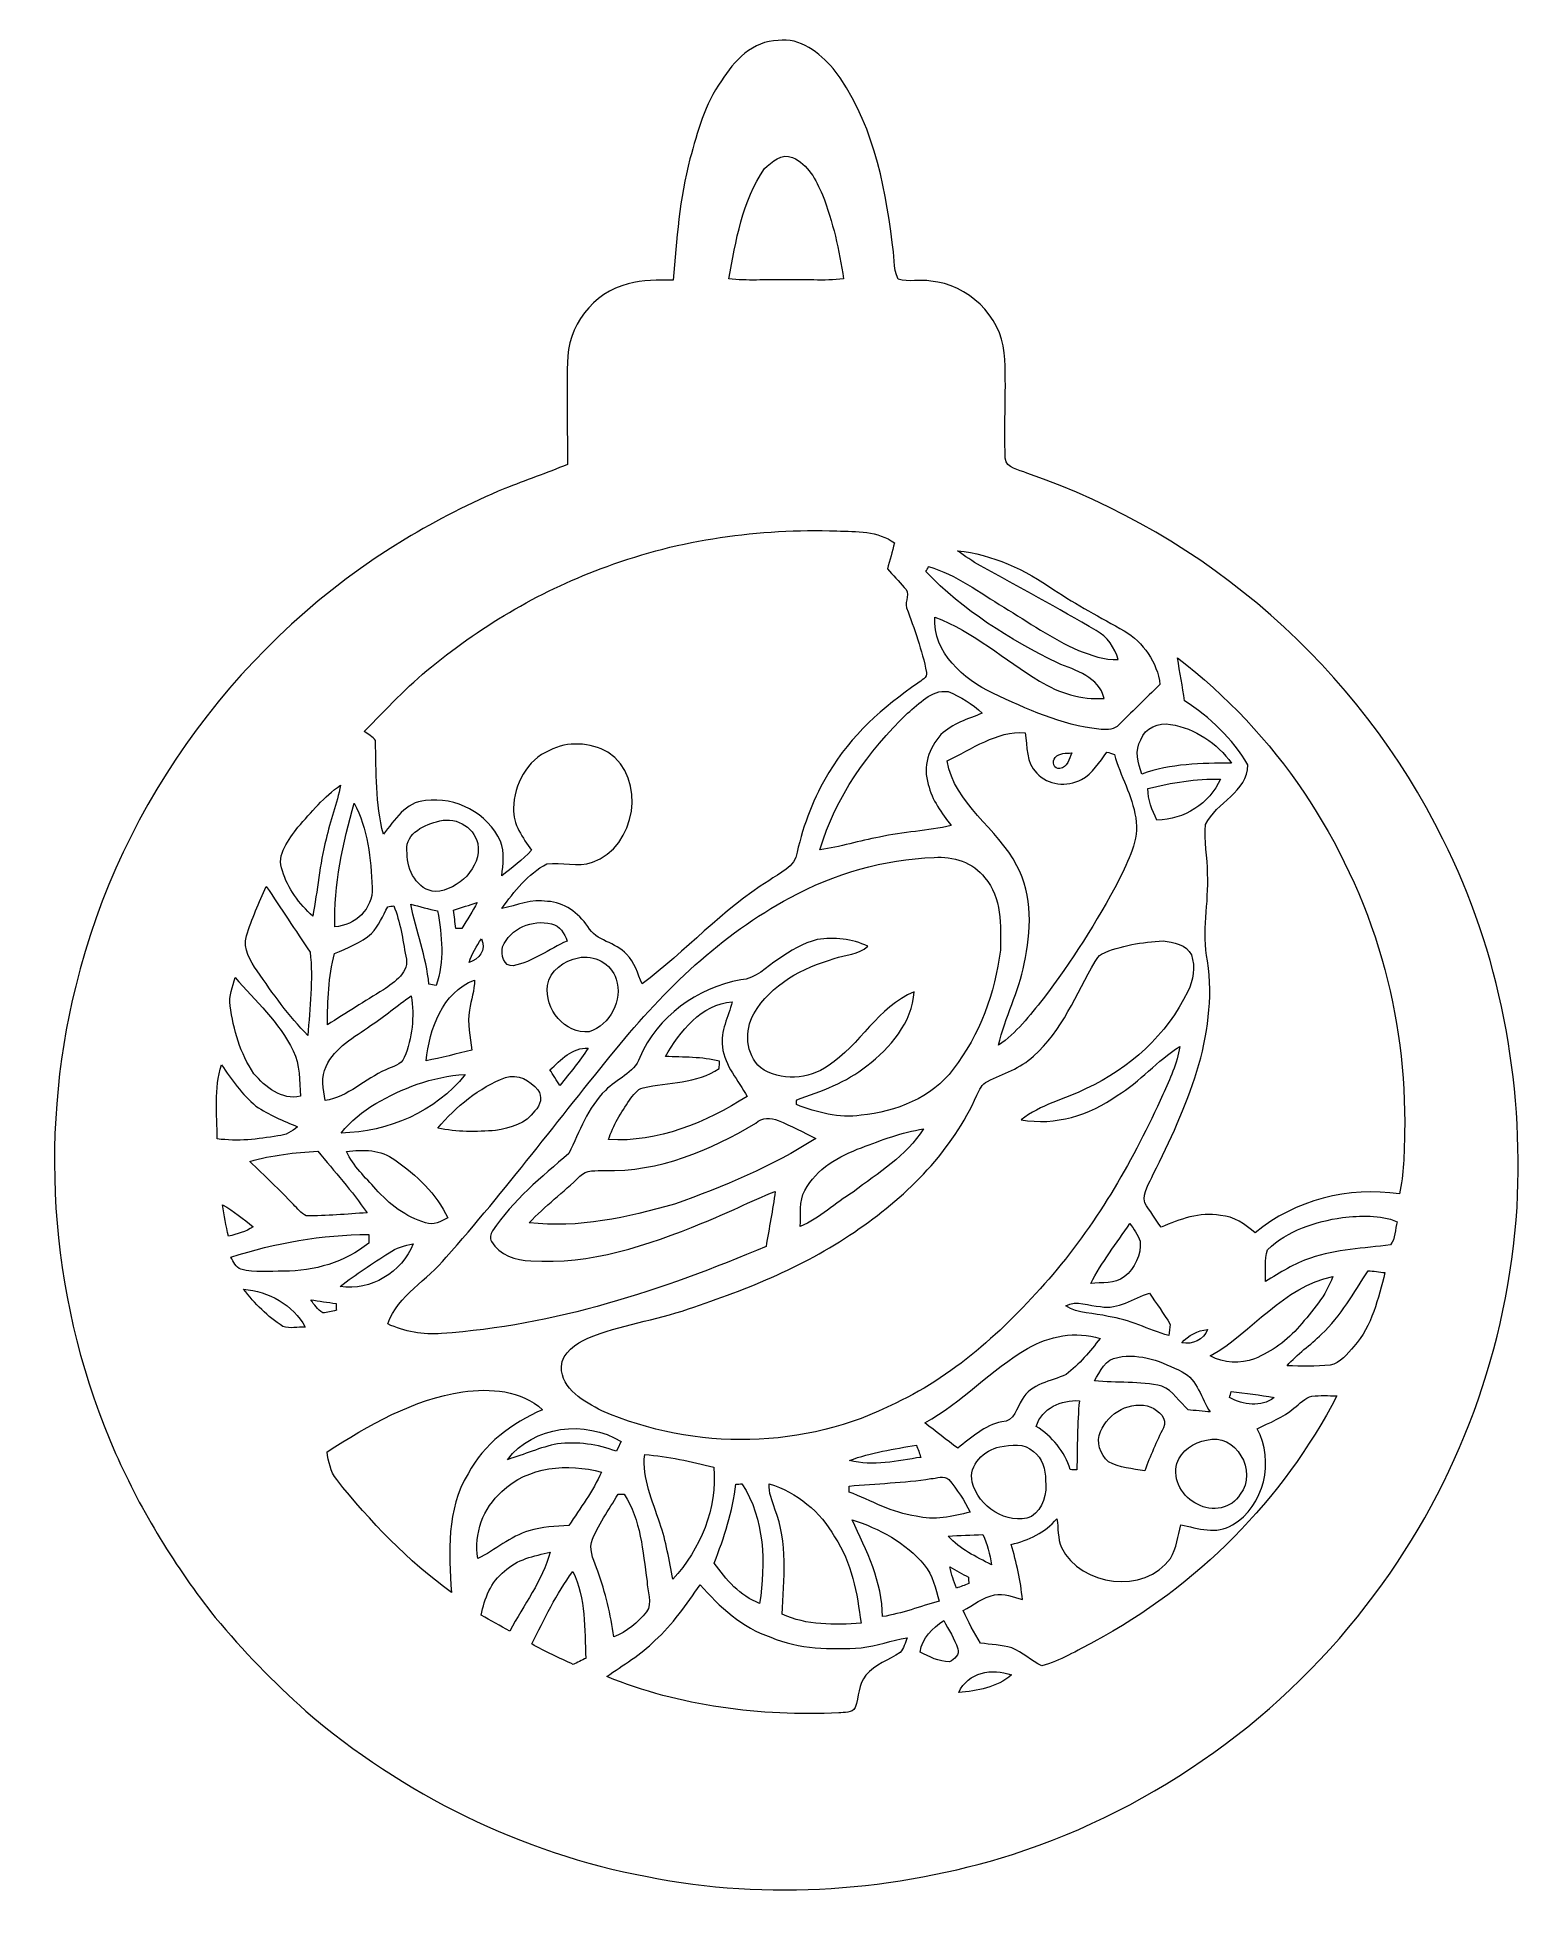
# Model space of a CAD drawing. Header units: centimetres. Extents: x -13 to 12.8, y -16.3 to 16.1.
import ezdxf

# ---------------------------------------------------------------- set-up
doc = ezdxf.new("R2010")
doc.units = ezdxf.units.CM
doc.header["$MEASUREMENT"] = 0
doc.layers.add('Layer 1', color=7, linetype='Continuous')

msp = doc.modelspace()

# ---------------------------------------------------------------- linework, layer by layer
at = {"layer": 'Layer 1', "color": 8, "lineweight": 9}
for points, knots in [([(-1.1297, 15.38168), (-0.91663, 15.72811), (-0.57937, 16.08265), (-0.14193, 16.08548), (-0.14193, 16.08548), (0.24225, 16.14157), (0.57739, 15.86852), (0.81516, 15.59899), (0.81516, 15.59899), (1.48085, 14.73539), (1.71368, 13.6312), (1.84315, 12.5711), (1.84315, 12.5711), (1.8869, 12.36261), (1.85092, 12.12696), (1.94511, 11.93081), (1.94511, 11.93081), (2.13102, 11.87931), (2.32787, 11.92975), (2.51767, 11.90012), (2.51767, 11.90012), (3.15972, 11.83909), (3.73193, 11.29899), (3.79437, 10.65058), (3.79437, 10.65058), (3.83988, 10.04133), (3.78202, 9.42962), (3.81095, 8.81966), (3.81095, 8.81966), (3.82047, 8.63304), (4.05648, 8.61964), (4.18419, 8.55684), (4.18419, 8.55684), (7.31015, 7.4964), (9.97539, 5.15219), (11.42814, 2.18815), (11.42814, 2.18815), (12.42403, 0.22071), (12.83607, -2.01732), (12.72001, -4.21336), (12.72001, -4.21336), (12.5669, -6.63377), (11.70119, -9.00796), (10.2435, -10.94824), (10.2435, -10.94824), (8.67928, -13.06349), (6.4402, -14.66616), (3.93724, -15.47438), (3.93724, -15.47438), (1.89148, -16.11784), (-0.31726, -16.28047), (-2.42475, -15.86173), (-2.42475, -15.86173), (-4.61233, -15.44757), (-6.67713, -14.43192), (-8.36377, -12.98165), (-8.36377, -12.98165), (-8.92715, -12.47577), (-9.45702, -11.93214), (-9.94209, -11.35076), (-9.94209, -11.35076), (-10.63389, -10.47587), (-11.22409, -9.51878), (-11.67388, -8.49749), (-11.67388, -8.49749), (-12.79536, -5.9649), (-13.03878, -3.05131), (-12.3685, -0.36526), (-12.3685, -0.36526), (-11.58639, 2.8489), (-9.4662, 5.70499), (-6.63374, 7.40891), (-6.63374, 7.40891), (-6.07777, 7.74052), (-5.5038, 8.04532), (-4.90266, 8.28803), (-4.90266, 8.28803), (-4.54177, 8.4369), (-4.16888, 8.55473), (-3.81082, 8.7103), (-3.81082, 8.7103), (-3.80764, 9.30015), (-3.82457, 9.88999), (-3.8094, 10.47984), (-3.8094, 10.47984), (-3.81822, 11.1032), (-3.36279, 11.70856), (-2.75178, 11.84897), (-2.75178, 11.84897), (-2.49954, 11.93116), (-2.23213, 11.91), (-1.97108, 11.91529), (-1.97108, 11.91529), (-1.90758, 12.62261), (-1.85995, 13.33698), (-1.67722, 14.02596), (-1.67722, 14.02596), (-1.54669, 14.49515), (-1.42216, 14.98199), (-1.1297, 15.38168), (-1.1297, 15.38168), (-1.1297, 15.38168), (-1.1297, 15.38168), (-1.1297, 15.38168)], [0, 0, 0, 0, 0.03703704, 0.03703704, 0.03703704, 0.03703704, 0.07407407, 0.07407407, 0.07407407, 0.07407407, 0.11111111, 0.11111111, 0.11111111, 0.11111111, 0.14814815, 0.14814815, 0.14814815, 0.14814815, 0.18518519, 0.18518519, 0.18518519, 0.18518519, 0.22222222, 0.22222222, 0.22222222, 0.22222222, 0.25925926, 0.25925926, 0.25925926, 0.25925926, 0.2962963, 0.2962963, 0.2962963, 0.2962963, 0.33333333, 0.33333333, 0.33333333, 0.33333333, 0.37037037, 0.37037037, 0.37037037, 0.37037037, 0.40740741, 0.40740741, 0.40740741, 0.40740741, 0.44444444, 0.44444444, 0.44444444, 0.44444444, 0.48148148, 0.48148148, 0.48148148, 0.48148148, 0.51851852, 0.51851852, 0.51851852, 0.51851852, 0.55555556, 0.55555556, 0.55555556, 0.55555556, 0.59259259, 0.59259259, 0.59259259, 0.59259259, 0.62962963, 0.62962963, 0.62962963, 0.62962963, 0.66666667, 0.66666667, 0.66666667, 0.66666667, 0.7037037, 0.7037037, 0.7037037, 0.7037037, 0.74074074, 0.74074074, 0.74074074, 0.74074074, 0.77777778, 0.77777778, 0.77777778, 0.77777778, 0.81481481, 0.81481481, 0.81481481, 0.81481481, 0.85185185, 0.85185185, 0.85185185, 0.85185185, 0.88888889, 0.88888889, 0.88888889, 0.88888889, 0.92592593, 0.92592593, 0.92592593, 0.92592593, 1, 1, 1, 1]), ([(-0.3797, 13.85557), (-0.76917, 13.29077), (-0.87923, 12.59791), (-1.00059, 11.93751), (-1.00059, 11.93751), (-0.68097, 11.89906), (-0.35818, 11.93011), (-0.03715, 11.92129), (-0.03715, 11.92129), (0.30716, 11.93293), (0.65465, 11.89694), (0.9979, 11.93681), (0.9979, 11.93681), (0.91888, 12.43458), (0.8141, 12.9327), (0.62854, 13.40295), (0.62854, 13.40295), (0.51742, 13.65907), (0.38089, 13.93071), (0.10819, 14.04783), (0.10819, 14.04783), (-0.07313, 14.13532), (-0.25834, 13.97269), (-0.3797, 13.85557), (-0.3797, 13.85557), (-0.3797, 13.85557), (-0.3797, 13.85557), (-0.3797, 13.85557)], [0, 0, 0, 0, 0.125, 0.125, 0.125, 0.125, 0.25, 0.25, 0.25, 0.25, 0.375, 0.375, 0.375, 0.375, 0.5, 0.5, 0.5, 0.5, 0.625, 0.625, 0.625, 0.625, 0.75, 0.75, 0.75, 0.75, 1, 1, 1, 1]), ([(-3.12078, 6.93371), (-4.23168, 6.53825), (-5.26355, 5.93183), (-6.1769, 5.18852), (-6.1769, 5.18852), (-6.60058, 4.85021), (-6.96324, 4.44557), (-7.34706, 4.06422), (-7.34706, 4.06422), (-7.28074, 4.01342), (-7.19995, 3.97497), (-7.15127, 3.90441), (-7.15127, 3.90441), (-7.13751, 3.36043), (-7.15515, 2.80763), (-7.01439, 2.27634), (-7.01439, 2.27634), (-6.82036, 2.51658), (-6.62492, 2.84149), (-6.28202, 2.86019), (-6.28202, 2.86019), (-5.75145, 2.93145), (-5.199, 2.64147), (-4.97604, 2.15358), (-4.97604, 2.15358), (-4.89278, 1.95955), (-4.93265, 1.75106), (-4.95487, 1.55033), (-4.95487, 1.55033), (-4.77213, 1.68791), (-4.59575, 1.83431), (-4.43382, 1.99588), (-4.43382, 1.99588), (-4.58904, 2.21319), (-4.75873, 2.44532), (-4.7485, 2.7279), (-4.7485, 2.7279), (-4.73827, 3.13853), (-4.5139, 3.56857), (-4.12267, 3.73402), (-4.12267, 3.73402), (-3.80905, 3.89736), (-3.41182, 3.87407), (-3.10597, 3.70509), (-3.10597, 3.70509), (-2.41628, 3.25036), (-2.61525, 2.04951), (-3.37655, 1.78774), (-3.37655, 1.78774), (-3.63548, 1.69779), (-3.90677, 1.79198), (-4.16818, 1.76023), (-4.16818, 1.76023), (-4.49767, 1.58384), (-4.73792, 1.28116), (-4.95417, 0.98412), (-4.95417, 0.98412), (-4.691, 1.03562), (-4.43241, 1.15839), (-4.15936, 1.10653), (-4.15936, 1.10653), (-3.86585, 1.09665), (-3.6189, 0.90439), (-3.45663, 0.67191), (-3.45663, 0.67191), (-3.3134, 0.40838), (-2.96556, 0.4038), (-2.7807, 0.18578), (-2.7807, 0.18578), (-2.63924, 0.04538), (-2.58738, -0.15147), (-2.51118, -0.32963), (-2.51118, -0.32963), (-1.75483, 0.24258), (-1.11207, 0.95766), (-0.30562, 1.46672), (-0.30562, 1.46672), (-0.12464, 1.60289), (0.15793, 1.6992), (0.18616, 1.96202), (0.18616, 1.96202), (0.30187, 2.44815), (0.47579, 2.9244), (0.74178, 3.34949), (0.74178, 3.34949), (1.11678, 3.98978), (1.68723, 4.48791), (2.29189, 4.90559), (2.29189, 4.90559), (2.34128, 4.9504), (2.4644, 4.99838), (2.43935, 5.09151), (2.43935, 5.09151), (2.36703, 5.47815), (2.2238, 5.84681), (2.09398, 6.21687), (2.09398, 6.21687), (2.05094, 6.33293), (2.17759, 6.47722), (2.052, 6.56718), (2.052, 6.56718), (1.95851, 6.67901), (1.85797, 6.78414), (1.75955, 6.89068), (1.75955, 6.89068), (1.80117, 7.04166), (1.84527, 7.1923), (1.88196, 7.34435), (1.88196, 7.34435), (1.59515, 7.55425), (1.2198, 7.54049), (0.88042, 7.55284), (0.88042, 7.55284), (-0.4753, 7.59517), (-1.84655, 7.4082), (-3.12078, 6.93371), (-3.12078, 6.93371), (-3.12078, 6.93371), (-3.12078, 6.93371), (-3.12078, 6.93371)], [0, 0, 0, 0, 0.03225806, 0.03225806, 0.03225806, 0.03225806, 0.06451613, 0.06451613, 0.06451613, 0.06451613, 0.09677419, 0.09677419, 0.09677419, 0.09677419, 0.12903226, 0.12903226, 0.12903226, 0.12903226, 0.16129032, 0.16129032, 0.16129032, 0.16129032, 0.19354839, 0.19354839, 0.19354839, 0.19354839, 0.22580645, 0.22580645, 0.22580645, 0.22580645, 0.25806452, 0.25806452, 0.25806452, 0.25806452, 0.29032258, 0.29032258, 0.29032258, 0.29032258, 0.32258065, 0.32258065, 0.32258065, 0.32258065, 0.35483871, 0.35483871, 0.35483871, 0.35483871, 0.38709677, 0.38709677, 0.38709677, 0.38709677, 0.41935484, 0.41935484, 0.41935484, 0.41935484, 0.4516129, 0.4516129, 0.4516129, 0.4516129, 0.48387097, 0.48387097, 0.48387097, 0.48387097, 0.51612903, 0.51612903, 0.51612903, 0.51612903, 0.5483871, 0.5483871, 0.5483871, 0.5483871, 0.58064516, 0.58064516, 0.58064516, 0.58064516, 0.61290323, 0.61290323, 0.61290323, 0.61290323, 0.64516129, 0.64516129, 0.64516129, 0.64516129, 0.67741935, 0.67741935, 0.67741935, 0.67741935, 0.70967742, 0.70967742, 0.70967742, 0.70967742, 0.74193548, 0.74193548, 0.74193548, 0.74193548, 0.77419355, 0.77419355, 0.77419355, 0.77419355, 0.80645161, 0.80645161, 0.80645161, 0.80645161, 0.83870968, 0.83870968, 0.83870968, 0.83870968, 0.87096774, 0.87096774, 0.87096774, 0.87096774, 0.90322581, 0.90322581, 0.90322581, 0.90322581, 0.93548387, 0.93548387, 0.93548387, 0.93548387, 1, 1, 1, 1]), ([(2.98086, 7.20782), (3.11033, 7.11504), (3.24051, 7.02085), (3.38197, 6.94571), (3.38197, 6.94571), (4.05367, 6.57212), (4.73099, 6.2077), (5.39351, 5.81753), (5.39351, 5.81753), (5.58895, 5.71557), (5.71313, 5.51872), (5.77839, 5.31341), (5.77839, 5.31341), (5.53638, 5.30106), (5.30532, 5.3889), (5.08377, 5.47463), (5.08377, 5.47463), (4.62551, 5.67712), (4.21276, 5.96463), (3.78661, 6.22463), (3.78661, 6.22463), (3.36327, 6.48145), (2.95934, 6.79225), (2.47745, 6.93195), (2.47745, 6.93195), (2.46581, 6.91078), (2.44252, 6.8681), (2.43124, 6.84658), (2.43124, 6.84658), (3.0747, 6.1629), (3.88503, 5.66971), (4.7197, 5.25485), (4.7197, 5.25485), (5.03473, 5.12361), (5.44466, 5.01531), (5.53109, 4.6389), (5.53109, 4.6389), (5.13351, 4.60926), (4.74369, 4.7352), (4.40679, 4.93911), (4.40679, 4.93911), (3.80107, 5.31164), (3.25532, 5.79671), (2.58469, 6.05459), (2.58469, 6.05459), (2.55188, 5.43265), (3.0807, 4.97086), (3.59611, 4.72956), (3.59611, 4.72956), (4.18489, 4.45192), (4.78885, 4.17852), (5.44219, 4.10126), (5.44219, 4.10126), (5.54873, 4.09844), (5.67115, 4.08327), (5.7611, 4.15241), (5.7611, 4.15241), (6.00875, 4.39442), (6.25535, 4.63819), (6.5037, 4.87984), (6.5037, 4.87984), (6.4596, 5.2686), (6.21337, 5.61362), (5.8814, 5.81259), (5.8814, 5.81259), (5.47147, 6.0493), (5.04814, 6.26379), (4.65657, 6.53049), (4.65657, 6.53049), (4.16056, 6.87409), (3.58694, 7.14714), (2.98086, 7.20782), (2.98086, 7.20782), (2.98086, 7.20782), (2.98086, 7.20782), (2.98086, 7.20782)], [0, 0, 0, 0, 0.05, 0.05, 0.05, 0.05, 0.1, 0.1, 0.1, 0.1, 0.15, 0.15, 0.15, 0.15, 0.2, 0.2, 0.2, 0.2, 0.25, 0.25, 0.25, 0.25, 0.3, 0.3, 0.3, 0.3, 0.35, 0.35, 0.35, 0.35, 0.4, 0.4, 0.4, 0.4, 0.45, 0.45, 0.45, 0.45, 0.5, 0.5, 0.5, 0.5, 0.55, 0.55, 0.55, 0.55, 0.6, 0.6, 0.6, 0.6, 0.65, 0.65, 0.65, 0.65, 0.7, 0.7, 0.7, 0.7, 0.75, 0.75, 0.75, 0.75, 0.8, 0.8, 0.8, 0.8, 0.85, 0.85, 0.85, 0.85, 0.9, 0.9, 0.9, 0.9, 1, 1, 1, 1]), ([(6.81062, 5.34233), (6.84554, 5.09292), (6.89917, 4.84668), (6.93233, 4.59656), (6.93233, 4.59656), (7.37577, 4.31222), (7.76523, 3.93969), (8.03193, 3.48249), (8.03193, 3.48249), (8.03618, 3.00836), (7.47984, 2.83161), (7.29886, 2.44426), (7.29886, 2.44426), (7.26782, 2.15957), (7.3359, 1.87488), (7.33097, 1.58878), (7.33097, 1.58878), (7.35919, 1.08184), (7.2276, 0.57454), (7.33132, 0.07042), (7.33132, 0.07042), (7.52429, -1.24403), (6.95984, -2.49251), (6.38764, -3.63868), (6.38764, -3.63868), (6.32061, -3.79779), (6.1982, -3.95336), (6.23877, -4.1361), (6.23877, -4.1361), (6.32661, -4.2818), (6.42785, -4.41903), (6.52275, -4.56084), (6.52275, -4.56084), (6.84766, -4.42961), (7.19656, -4.28603), (7.55498, -4.35941), (7.55498, -4.35941), (7.7931, -4.36717), (7.98572, -4.51569), (8.16176, -4.65892), (8.16176, -4.65892), (8.85286, -4.08424), (9.787, -3.85352), (10.67143, -3.98299), (10.67143, -3.98299), (10.75221, -3.63798), (10.75116, -3.2792), (10.76139, -2.92748), (10.76139, -2.92748), (10.7822, -1.90372), (10.64532, -0.8782), (10.36839, 0.10676), (10.36839, 0.10676), (9.76937, 2.16592), (8.51842, 4.03988), (6.81062, 5.34233), (6.81062, 5.34233), (6.81062, 5.34233), (6.81062, 5.34233), (6.81062, 5.34233)], [0, 0, 0, 0, 0.0625, 0.0625, 0.0625, 0.0625, 0.125, 0.125, 0.125, 0.125, 0.1875, 0.1875, 0.1875, 0.1875, 0.25, 0.25, 0.25, 0.25, 0.3125, 0.3125, 0.3125, 0.3125, 0.375, 0.375, 0.375, 0.375, 0.4375, 0.4375, 0.4375, 0.4375, 0.5, 0.5, 0.5, 0.5, 0.5625, 0.5625, 0.5625, 0.5625, 0.625, 0.625, 0.625, 0.625, 0.6875, 0.6875, 0.6875, 0.6875, 0.75, 0.75, 0.75, 0.75, 0.8125, 0.8125, 0.8125, 0.8125, 0.875, 0.875, 0.875, 0.875, 1, 1, 1, 1]), ([(2.10844, 4.38101), (1.4297, 3.72203), (0.85255, 2.92263), (0.58515, 2.00576), (0.58515, 2.00576), (0.93616, 2.05162), (1.27307, 2.16275), (1.62055, 2.2266), (1.62055, 2.2266), (2.03401, 2.31515), (2.4591, 2.33455), (2.87185, 2.42663), (2.87185, 2.42663), (2.7004, 2.64041), (2.53707, 2.87148), (2.47145, 3.14206), (2.47145, 3.14206), (2.36915, 3.44192), (2.48274, 3.78341), (2.69194, 4.00989), (2.69194, 4.00989), (2.89161, 4.19898), (3.16148, 4.27906), (3.40984, 4.38172), (3.40984, 4.38172), (3.23416, 4.53871), (3.03449, 4.67382), (2.8147, 4.75813), (2.8147, 4.75813), (2.51908, 4.79376), (2.31623, 4.54364), (2.10844, 4.38101), (2.10844, 4.38101), (2.10844, 4.38101), (2.10844, 4.38101), (2.10844, 4.38101)], [0, 0, 0, 0, 0.1, 0.1, 0.1, 0.1, 0.2, 0.2, 0.2, 0.2, 0.3, 0.3, 0.3, 0.3, 0.4, 0.4, 0.4, 0.4, 0.5, 0.5, 0.5, 0.5, 0.6, 0.6, 0.6, 0.6, 0.7, 0.7, 0.7, 0.7, 0.8, 0.8, 0.8, 0.8, 1, 1, 1, 1]), ([(6.17138, 3.91711), (6.05356, 3.73402), (6.1294, 3.51212), (6.18867, 3.32198), (6.18867, 3.32198), (6.69032, 3.50189), (7.22513, 3.51424), (7.75183, 3.51071), (7.75183, 3.51071), (7.49924, 3.85538), (7.11542, 4.11855), (6.68962, 4.18628), (6.68962, 4.18628), (6.48077, 4.22156), (6.24265, 4.13054), (6.17138, 3.91711), (6.17138, 3.91711), (6.17138, 3.91711), (6.17138, 3.91711), (6.17138, 3.91711)], [0, 0, 0, 0, 0.16666667, 0.16666667, 0.16666667, 0.16666667, 0.33333333, 0.33333333, 0.33333333, 0.33333333, 0.5, 0.5, 0.5, 0.5, 0.66666667, 0.66666667, 0.66666667, 0.66666667, 1, 1, 1, 1]), ([(2.79848, 3.55516), (2.92512, 2.79069), (3.68289, 2.38359), (4.01238, 1.7253), (4.01238, 1.7253), (4.30096, 1.20848), (4.25827, 0.58266), (4.14044, 0.02209), (4.14044, 0.02209), (4.04766, -0.46686), (3.80389, -0.91171), (3.69488, -1.39572), (3.69488, -1.39572), (4.00568, -1.18511), (4.23358, -0.87749), (4.46994, -0.59068), (4.46994, -0.59068), (4.96347, 0.06125), (5.40621, 0.75305), (5.78792, 1.4766), (5.78792, 1.4766), (5.94737, 1.81597), (6.14951, 2.16945), (6.08143, 2.56103), (6.08143, 2.56103), (6.01898, 2.94697), (5.8179, 3.29164), (5.70995, 3.66488), (5.70995, 3.66488), (5.66691, 3.67863), (5.62387, 3.69204), (5.58119, 3.70474), (5.58119, 3.70474), (5.45101, 3.53047), (5.33177, 3.33468), (5.13598, 3.22567), (5.13598, 3.22567), (4.8908, 3.09549), (4.5479, 3.12371), (4.35987, 3.33997), (4.35987, 3.33997), (4.1662, 3.51883), (4.19936, 3.80422), (4.15843, 4.04058), (4.15843, 4.04058), (3.65149, 4.07657), (3.23627, 3.75307), (2.79848, 3.55516), (2.79848, 3.55516), (2.79848, 3.55516), (2.79848, 3.55516), (2.79848, 3.55516)], [0, 0, 0, 0, 0.07142857, 0.07142857, 0.07142857, 0.07142857, 0.14285714, 0.14285714, 0.14285714, 0.14285714, 0.21428571, 0.21428571, 0.21428571, 0.21428571, 0.28571429, 0.28571429, 0.28571429, 0.28571429, 0.35714286, 0.35714286, 0.35714286, 0.35714286, 0.42857143, 0.42857143, 0.42857143, 0.42857143, 0.5, 0.5, 0.5, 0.5, 0.57142857, 0.57142857, 0.57142857, 0.57142857, 0.64285714, 0.64285714, 0.64285714, 0.64285714, 0.71428571, 0.71428571, 0.71428571, 0.71428571, 0.78571429, 0.78571429, 0.78571429, 0.78571429, 0.85714286, 0.85714286, 0.85714286, 0.85714286, 1, 1, 1, 1]), ([(4.67914, 3.61055), (4.62234, 3.54811), (4.65303, 3.389), (4.76133, 3.42181), (4.76133, 3.42181), (4.89433, 3.42781), (4.92502, 3.59079), (4.96877, 3.68922), (4.96877, 3.68922), (4.87034, 3.68357), (4.7504, 3.69416), (4.67914, 3.61055), (4.67914, 3.61055), (4.67914, 3.61055), (4.67914, 3.61055), (4.67914, 3.61055)], [0, 0, 0, 0, 0.2, 0.2, 0.2, 0.2, 0.4, 0.4, 0.4, 0.4, 0.6, 0.6, 0.6, 0.6, 1, 1, 1, 1]), ([(6.29415, 3.06868), (6.29486, 2.87536), (6.36153, 2.69156), (6.4522, 2.52293), (6.4522, 2.52293), (6.92598, 2.52787), (7.36201, 2.80692), (7.55921, 3.23519), (7.55921, 3.23519), (7.132, 3.24401), (6.70655, 3.17557), (6.29415, 3.06868), (6.29415, 3.06868), (6.29415, 3.06868), (6.29415, 3.06868), (6.29415, 3.06868)], [0, 0, 0, 0, 0.2, 0.2, 0.2, 0.2, 0.4, 0.4, 0.4, 0.4, 0.6, 0.6, 0.6, 0.6, 1, 1, 1, 1]), ([(-8.50276, 2.39805), (-8.6541, 2.1818), (-8.88835, 1.92603), (-8.77052, 1.63923), (-8.77052, 1.63923), (-8.68197, 1.33019), (-8.47912, 1.06455), (-8.24382, 0.85006), (-8.24382, 0.85006), (-8.15704, 1.29491), (-8.12846, 1.74965), (-8.00958, 2.18815), (-8.00958, 2.18815), (-7.94678, 2.50741), (-7.81908, 2.80904), (-7.75805, 3.1283), (-7.75805, 3.1283), (-8.04697, 2.93145), (-8.26922, 2.65452), (-8.50276, 2.39805), (-8.50276, 2.39805), (-8.50276, 2.39805), (-8.50276, 2.39805), (-8.50276, 2.39805)], [0, 0, 0, 0, 0.14285714, 0.14285714, 0.14285714, 0.14285714, 0.28571429, 0.28571429, 0.28571429, 0.28571429, 0.42857143, 0.42857143, 0.42857143, 0.42857143, 0.57142857, 0.57142857, 0.57142857, 0.57142857, 0.71428571, 0.71428571, 0.71428571, 0.71428571, 1, 1, 1, 1]), ([(-7.52204, 2.81786), (-7.71607, 2.11618), (-7.88152, 1.39828), (-7.85823, 0.6645), (-7.85823, 0.6645), (-7.50616, 0.68778), (-7.19501, 0.97636), (-7.20665, 1.34571), (-7.20665, 1.34571), (-7.23488, 1.84313), (-7.28038, 2.37336), (-7.52204, 2.81786), (-7.52204, 2.81786), (-7.52204, 2.81786), (-7.52204, 2.81786), (-7.52204, 2.81786)], [0, 0, 0, 0, 0.2, 0.2, 0.2, 0.2, 0.4, 0.4, 0.4, 0.4, 0.6, 0.6, 0.6, 0.6, 1, 1, 1, 1]), ([(-6.09011, 2.48871), (-6.33953, 2.43509), (-6.66726, 2.24777), (-6.59847, 1.94261), (-6.59847, 1.94261), (-6.60411, 1.64805), (-6.42737, 1.30303), (-6.10563, 1.27622), (-6.10563, 1.27622), (-5.70523, 1.31114), (-5.30624, 1.68897), (-5.36727, 2.11124), (-5.36727, 2.11124), (-5.447, 2.41781), (-5.78637, 2.60337), (-6.09011, 2.48871), (-6.09011, 2.48871), (-6.09011, 2.48871), (-6.09011, 2.48871), (-6.09011, 2.48871)], [0, 0, 0, 0, 0.16666667, 0.16666667, 0.16666667, 0.16666667, 0.33333333, 0.33333333, 0.33333333, 0.33333333, 0.5, 0.5, 0.5, 0.5, 0.66666667, 0.66666667, 0.66666667, 0.66666667, 1, 1, 1, 1]), ([(0.06198, 1.17074), (-1.13323, 0.5315), (-2.12524, -0.42805), (-2.97226, -1.47474), (-2.97226, -1.47474), (-3.96004, -2.67454), (-4.88749, -3.92479), (-5.92219, -5.08578), (-5.92219, -5.08578), (-6.24498, -5.4883), (-6.75616, -5.73665), (-6.93854, -6.24571), (-6.93854, -6.24571), (-6.64644, -6.37977), (-6.32083, -6.43833), (-6.00015, -6.41116), (-6.00015, -6.41116), (-4.03942, -6.27993), (-2.15205, -5.65904), (-0.35289, -4.89704), (-0.35289, -4.89704), (-0.30068, -4.57742), (-0.23612, -4.25992), (-0.19273, -3.93925), (-0.19273, -3.93925), (-0.62629, -4.10611), (-1.03657, -4.32731), (-1.47049, -4.49417), (-1.47049, -4.49417), (-2.41417, -4.87517), (-3.41288, -5.2216), (-4.44652, -5.14575), (-4.44652, -5.14575), (-4.70652, -5.14328), (-4.99862, -5.04909), (-5.13162, -4.80955), (-5.13162, -4.80955), (-5.1683, -4.75134), (-5.14643, -4.68008), (-5.11221, -4.62717), (-5.11221, -4.62717), (-4.76155, -4.09412), (-4.26272, -3.68807), (-3.7833, -3.27814), (-3.7833, -3.27814), (-3.60127, -2.89997), (-3.45874, -2.4784), (-3.14724, -2.18136), (-3.14724, -2.18136), (-2.95815, -1.9838), (-2.64912, -1.88608), (-2.55246, -1.61056), (-2.55246, -1.61056), (-2.2466, -0.89689), (-1.54951, -0.3956), (-0.79315, -0.26013), (-0.79315, -0.26013), (-0.52928, -0.23791), (-0.34689, -0.034), (-0.13805, 0.10041), (-0.13805, 0.10041), (0.0708, 0.24223), (0.29129, 0.38334), (0.53964, 0.44331), (0.53964, 0.44331), (0.83492, 0.48529), (1.14607, 0.45918), (1.41629, 0.32619), (1.41629, 0.32619), (1.25966, 0.18014), (1.02718, 0.17873), (0.83456, 0.11135), (0.83456, 0.11135), (0.28423, -0.04423), (-0.27034, -0.33845), (-0.56491, -0.84751), (-0.56491, -0.84751), (-0.73248, -1.14066), (-0.71131, -1.552), (-0.4499, -1.78589), (-0.4499, -1.78589), (-0.10312, -2.0219), (0.39324, -1.99756), (0.72873, -1.75238), (0.72873, -1.75238), (1.28718, -1.39396), (1.59374, -0.72333), (2.22662, -0.46792), (2.22662, -0.46792), (2.18993, -1.00414), (1.80964, -1.44158), (1.40112, -1.7545), (1.40112, -1.7545), (1.04305, -2.04095), (0.6109, -2.20182), (0.18051, -2.34293), (0.18051, -2.34293), (0.17945, -2.36445), (0.17734, -2.40714), (0.17628, -2.42866), (0.17628, -2.42866), (0.53258, -2.56765), (0.91782, -2.67031), (1.30235, -2.61457), (1.30235, -2.61457), (1.9063, -2.55213), (2.53213, -2.31189), (2.90537, -1.81165), (2.90537, -1.81165), (3.36539, -1.21651), (3.63421, -0.48379), (3.72558, 0.25881), (3.72558, 0.25881), (3.73828, 0.68002), (3.75027, 1.17779), (3.45394, 1.51716), (3.45394, 1.51716), (3.25638, 1.78916), (2.8969, 1.89393), (2.5734, 1.87135), (2.5734, 1.87135), (1.69569, 1.84101), (0.83315, 1.58701), (0.06198, 1.17074), (0.06198, 1.17074), (0.06198, 1.17074), (0.06198, 1.17074), (0.06198, 1.17074)], [0, 0, 0, 0, 0.03030303, 0.03030303, 0.03030303, 0.03030303, 0.06060606, 0.06060606, 0.06060606, 0.06060606, 0.09090909, 0.09090909, 0.09090909, 0.09090909, 0.12121212, 0.12121212, 0.12121212, 0.12121212, 0.15151515, 0.15151515, 0.15151515, 0.15151515, 0.18181818, 0.18181818, 0.18181818, 0.18181818, 0.21212121, 0.21212121, 0.21212121, 0.21212121, 0.24242424, 0.24242424, 0.24242424, 0.24242424, 0.27272727, 0.27272727, 0.27272727, 0.27272727, 0.3030303, 0.3030303, 0.3030303, 0.3030303, 0.33333333, 0.33333333, 0.33333333, 0.33333333, 0.36363636, 0.36363636, 0.36363636, 0.36363636, 0.39393939, 0.39393939, 0.39393939, 0.39393939, 0.42424242, 0.42424242, 0.42424242, 0.42424242, 0.45454545, 0.45454545, 0.45454545, 0.45454545, 0.48484848, 0.48484848, 0.48484848, 0.48484848, 0.51515152, 0.51515152, 0.51515152, 0.51515152, 0.54545455, 0.54545455, 0.54545455, 0.54545455, 0.57575758, 0.57575758, 0.57575758, 0.57575758, 0.60606061, 0.60606061, 0.60606061, 0.60606061, 0.63636364, 0.63636364, 0.63636364, 0.63636364, 0.66666667, 0.66666667, 0.66666667, 0.66666667, 0.6969697, 0.6969697, 0.6969697, 0.6969697, 0.72727273, 0.72727273, 0.72727273, 0.72727273, 0.75757576, 0.75757576, 0.75757576, 0.75757576, 0.78787879, 0.78787879, 0.78787879, 0.78787879, 0.81818182, 0.81818182, 0.81818182, 0.81818182, 0.84848485, 0.84848485, 0.84848485, 0.84848485, 0.87878788, 0.87878788, 0.87878788, 0.87878788, 0.90909091, 0.90909091, 0.90909091, 0.90909091, 0.93939394, 0.93939394, 0.93939394, 0.93939394, 1, 1, 1, 1]), ([(-9.05168, 1.36759), (-9.17903, 1.08607), (-9.30533, 0.80173), (-9.39635, 0.50575), (-9.39635, 0.50575), (-9.46126, 0.27997), (-9.32755, 0.07466), (-9.21008, -0.1042), (-9.21008, -0.1042), (-8.9395, -0.49614), (-8.66257, -0.88843), (-8.32708, -1.22815), (-8.32708, -1.22815), (-8.29815, -0.7452), (-8.23147, -0.25801), (-8.28968, 0.22494), (-8.28968, 0.22494), (-8.54615, 0.60418), (-8.79698, 0.98729), (-9.05168, 1.36759), (-9.05168, 1.36759), (-9.05168, 1.36759), (-9.05168, 1.36759), (-9.05168, 1.36759)], [0, 0, 0, 0, 0.14285714, 0.14285714, 0.14285714, 0.14285714, 0.28571429, 0.28571429, 0.28571429, 0.28571429, 0.42857143, 0.42857143, 0.42857143, 0.42857143, 0.57142857, 0.57142857, 0.57142857, 0.57142857, 0.71428571, 0.71428571, 0.71428571, 0.71428571, 1, 1, 1, 1]), ([(-6.93819, 1.0141), (-7.02145, 0.85394), (-7.09553, 0.6839), (-7.21794, 0.54914), (-7.21794, 0.54914), (-7.40315, 0.38404), (-7.64092, 0.29726), (-7.86458, 0.19954), (-7.86458, 0.19954), (-7.96936, -0.20474), (-7.98806, -0.62384), (-7.98735, -1.03942), (-7.98735, -1.03942), (-7.66209, -0.83763), (-7.34071, -0.62843), (-7.01157, -0.43229), (-7.01157, -0.43229), (-6.82495, -0.29717), (-6.54378, -0.12043), (-6.62457, 0.15227), (-6.62457, 0.15227), (-6.67784, 0.44825), (-6.71735, 0.75093), (-6.83412, 1.03033), (-6.83412, 1.03033), (-6.86023, 1.0261), (-6.91208, 1.01798), (-6.93819, 1.0141), (-6.93819, 1.0141), (-6.93819, 1.0141), (-6.93819, 1.0141), (-6.93819, 1.0141)], [0, 0, 0, 0, 0.11111111, 0.11111111, 0.11111111, 0.11111111, 0.22222222, 0.22222222, 0.22222222, 0.22222222, 0.33333333, 0.33333333, 0.33333333, 0.33333333, 0.44444444, 0.44444444, 0.44444444, 0.44444444, 0.55555556, 0.55555556, 0.55555556, 0.55555556, 0.66666667, 0.66666667, 0.66666667, 0.66666667, 0.77777778, 0.77777778, 0.77777778, 0.77777778, 1, 1, 1, 1]), ([(-6.53885, 1.05961), (-6.43901, 0.59324), (-6.26791, 0.14168), (-6.22099, -0.33527), (-6.22099, -0.33527), (-6.17937, -0.34303), (-6.13809, -0.35115), (-6.09646, -0.35926), (-6.09646, -0.35926), (-5.94336, 0.05878), (-5.99557, 0.51104), (-6.0693, 0.94002), (-6.0693, 0.94002), (-6.22734, 0.97424), (-6.38327, 1.01551), (-6.53885, 1.05961), (-6.53885, 1.05961), (-6.53885, 1.05961), (-6.53885, 1.05961), (-6.53885, 1.05961)], [0, 0, 0, 0, 0.16666667, 0.16666667, 0.16666667, 0.16666667, 0.33333333, 0.33333333, 0.33333333, 0.33333333, 0.5, 0.5, 0.5, 0.5, 0.66666667, 0.66666667, 0.66666667, 0.66666667, 1, 1, 1, 1]), ([(-5.7906, 0.95237), (-5.77932, 0.84724), (-5.76697, 0.74141), (-5.75462, 0.63593), (-5.75462, 0.63593), (-5.72816, 0.63628), (-5.67525, 0.63769), (-5.64879, 0.63804), (-5.64879, 0.63804), (-5.55707, 0.78727), (-5.45935, 0.93261), (-5.38103, 1.08889), (-5.38103, 1.08889), (-5.51791, 1.04409), (-5.65443, 0.99858), (-5.7906, 0.95237), (-5.7906, 0.95237), (-5.7906, 0.95237), (-5.7906, 0.95237), (-5.7906, 0.95237)], [0, 0, 0, 0, 0.16666667, 0.16666667, 0.16666667, 0.16666667, 0.33333333, 0.33333333, 0.33333333, 0.33333333, 0.5, 0.5, 0.5, 0.5, 0.66666667, 0.66666667, 0.66666667, 0.66666667, 1, 1, 1, 1]), ([(-4.93829, 0.3149), (-4.97569, 0.19248), (-4.91924, -0.03823), (-4.75203, -0.01248), (-4.75203, -0.01248), (-4.4123, 0.05384), (-4.13043, 0.27962), (-3.81752, 0.41579), (-3.81752, 0.41579), (-3.85668, 0.5502), (-3.94311, 0.68531), (-4.0881, 0.71706), (-4.0881, 0.71706), (-4.41583, 0.79679), (-4.80988, 0.64051), (-4.93829, 0.3149), (-4.93829, 0.3149), (-4.93829, 0.3149), (-4.93829, 0.3149), (-4.93829, 0.3149)], [0, 0, 0, 0, 0.16666667, 0.16666667, 0.16666667, 0.16666667, 0.33333333, 0.33333333, 0.33333333, 0.33333333, 0.5, 0.5, 0.5, 0.5, 0.66666667, 0.66666667, 0.66666667, 0.66666667, 1, 1, 1, 1]), ([(-5.5232, 0.04538), (-5.34505, 0.099), (-5.22087, 0.25316), (-5.308, 0.45671), (-5.308, 0.45671), (-5.39338, 0.3276), (-5.47416, 0.19354), (-5.5232, 0.04538), (-5.5232, 0.04538), (-5.5232, 0.04538), (-5.5232, 0.04538), (-5.5232, 0.04538)], [0, 0, 0, 0, 0.25, 0.25, 0.25, 0.25, 0.5, 0.5, 0.5, 0.5, 1, 1, 1, 1]), ([(5.48488, 0.19143), (5.43761, 0.15721), (5.40515, 0.10746), (5.37375, 0.05949), (5.37375, 0.05949), (5.03791, -0.50072), (4.80966, -1.15019), (4.30025, -1.58552), (4.30025, -1.58552), (4.07518, -1.7993), (3.77426, -1.89279), (3.50086, -2.02437), (3.50086, -2.02437), (3.40208, -2.06776), (3.36257, -2.1743), (3.31777, -2.26391), (3.31777, -2.26391), (2.88949, -3.22417), (2.12679, -3.99746), (1.26883, -4.58624), (1.26883, -4.58624), (0.36925, -5.22371), (-0.6651, -5.63752), (-1.70544, -5.98465), (-1.70544, -5.98465), (-2.27976, -6.18433), (-2.89289, -6.26053), (-3.45663, -6.49266), (-3.45663, -6.49266), (-3.65983, -6.58967), (-3.89866, -6.73572), (-3.91559, -6.98478), (-3.91559, -6.98478), (-3.91312, -7.39012), (-3.51872, -7.59367), (-3.21039, -7.75595), (-3.21039, -7.75595), (-1.59784, -8.46045), (0.33538, -8.43152), (1.90418, -7.62119), (1.90418, -7.62119), (2.98615, -7.1146), (3.86704, -6.27746), (4.63928, -5.38246), (4.63928, -5.38246), (5.4362, -4.4469), (6.04968, -3.37057), (6.55627, -2.25474), (6.55627, -2.25474), (6.67233, -1.9838), (6.80603, -1.71322), (6.84907, -1.41795), (6.84907, -1.41795), (6.45572, -1.66101), (6.15904, -2.03284), (5.75934, -2.2692), (5.75934, -2.2692), (5.27992, -2.61492), (4.6816, -2.79837), (4.08964, -2.69394), (4.08964, -2.69394), (4.41844, -2.42583), (4.84882, -2.34293), (5.21888, -2.15067), (5.21888, -2.15067), (5.97101, -1.80036), (6.62647, -1.21369), (6.98701, -0.45945), (6.98701, -0.45945), (7.0879, -0.26824), (7.12142, -0.03188), (7.05157, 0.17485), (7.05157, 0.17485), (6.96831, 0.35794), (6.73477, 0.39392), (6.56015, 0.41932), (6.56015, 0.41932), (6.19396, 0.39815), (5.82213, 0.34347), (5.48488, 0.19143), (5.48488, 0.19143), (5.48488, 0.19143), (5.48488, 0.19143), (5.48488, 0.19143)], [0, 0, 0, 0, 0.04545455, 0.04545455, 0.04545455, 0.04545455, 0.09090909, 0.09090909, 0.09090909, 0.09090909, 0.13636364, 0.13636364, 0.13636364, 0.13636364, 0.18181818, 0.18181818, 0.18181818, 0.18181818, 0.22727273, 0.22727273, 0.22727273, 0.22727273, 0.27272727, 0.27272727, 0.27272727, 0.27272727, 0.31818182, 0.31818182, 0.31818182, 0.31818182, 0.36363636, 0.36363636, 0.36363636, 0.36363636, 0.40909091, 0.40909091, 0.40909091, 0.40909091, 0.45454545, 0.45454545, 0.45454545, 0.45454545, 0.5, 0.5, 0.5, 0.5, 0.54545455, 0.54545455, 0.54545455, 0.54545455, 0.59090909, 0.59090909, 0.59090909, 0.59090909, 0.63636364, 0.63636364, 0.63636364, 0.63636364, 0.68181818, 0.68181818, 0.68181818, 0.68181818, 0.72727273, 0.72727273, 0.72727273, 0.72727273, 0.77272727, 0.77272727, 0.77272727, 0.77272727, 0.81818182, 0.81818182, 0.81818182, 0.81818182, 0.86363636, 0.86363636, 0.86363636, 0.86363636, 0.90909091, 0.90909091, 0.90909091, 0.90909091, 1, 1, 1, 1]), ([(-3.62032, 0.12475), (-3.86655, 0.07924), (-4.11985, -0.09468), (-4.15971, -0.35644), (-4.15971, -0.35644), (-4.20663, -0.75825), (-3.85844, -1.21087), (-3.42982, -1.16077), (-3.42982, -1.16077), (-3.07104, -1.0433), (-2.84068, -0.60621), (-2.96238, -0.24461), (-2.96238, -0.24461), (-3.04529, 0.0228), (-3.35044, 0.18825), (-3.62032, 0.12475), (-3.62032, 0.12475), (-3.62032, 0.12475), (-3.62032, 0.12475), (-3.62032, 0.12475)], [0, 0, 0, 0, 0.16666667, 0.16666667, 0.16666667, 0.16666667, 0.33333333, 0.33333333, 0.33333333, 0.33333333, 0.5, 0.5, 0.5, 0.5, 0.66666667, 0.66666667, 0.66666667, 0.66666667, 1, 1, 1, 1]), ([(-9.59461, -0.2178), (-9.63906, -0.3769), (-9.70714, -0.54059), (-9.68139, -0.70886), (-9.68139, -0.70886), (-9.62389, -1.12373), (-9.50465, -1.54212), (-9.26617, -1.89102), (-9.26617, -1.89102), (-9.07355, -2.12174), (-8.77898, -2.35528), (-8.45796, -2.28366), (-8.45796, -2.28366), (-8.47842, -2.01732), (-8.45831, -1.73545), (-8.5839, -1.49097), (-8.5839, -1.49097), (-8.82661, -0.99991), (-9.23795, -0.62384), (-9.59461, -0.2178), (-9.59461, -0.2178), (-9.59461, -0.2178), (-9.59461, -0.2178), (-9.59461, -0.2178)], [0, 0, 0, 0, 0.14285714, 0.14285714, 0.14285714, 0.14285714, 0.28571429, 0.28571429, 0.28571429, 0.28571429, 0.42857143, 0.42857143, 0.42857143, 0.42857143, 0.57142857, 0.57142857, 0.57142857, 0.57142857, 0.71428571, 0.71428571, 0.71428571, 0.71428571, 1, 1, 1, 1]), ([(-6.26968, -1.66771), (-6.00298, -1.61303), (-5.7398, -1.54389), (-5.47452, -1.48356), (-5.47452, -1.48356), (-5.50062, -1.25179), (-5.55742, -1.01719), (-5.51367, -0.78401), (-5.51367, -0.78401), (-5.49145, -0.60867), (-5.42477, -0.43934), (-5.42724, -0.26119), (-5.42724, -0.26119), (-5.99345, -0.47532), (-6.21006, -1.11632), (-6.26968, -1.66771), (-6.26968, -1.66771), (-6.26968, -1.66771), (-6.26968, -1.66771), (-6.26968, -1.66771)], [0, 0, 0, 0, 0.16666667, 0.16666667, 0.16666667, 0.16666667, 0.33333333, 0.33333333, 0.33333333, 0.33333333, 0.5, 0.5, 0.5, 0.5, 0.66666667, 0.66666667, 0.66666667, 0.66666667, 1, 1, 1, 1]), ([(-7.23523, -1.05494), (-7.51957, -1.25391), (-7.86, -1.42959), (-8.00958, -1.76332), (-8.00958, -1.76332), (-8.11188, -1.9457), (-8.05226, -2.16266), (-8.03004, -2.35951), (-8.03004, -2.35951), (-7.6247, -2.29425), (-7.3333, -1.98451), (-6.97135, -1.82117), (-6.97135, -1.82117), (-6.85529, -1.76755), (-6.70465, -1.74039), (-6.64997, -1.60845), (-6.64997, -1.60845), (-6.51168, -1.27225), (-6.46688, -0.89548), (-6.5325, -0.53706), (-6.5325, -0.53706), (-6.77203, -0.70287), (-6.99111, -0.89584), (-7.23523, -1.05494), (-7.23523, -1.05494), (-7.23523, -1.05494), (-7.23523, -1.05494), (-7.23523, -1.05494)], [0, 0, 0, 0, 0.125, 0.125, 0.125, 0.125, 0.25, 0.25, 0.25, 0.25, 0.375, 0.375, 0.375, 0.375, 0.5, 0.5, 0.5, 0.5, 0.625, 0.625, 0.625, 0.625, 0.75, 0.75, 0.75, 0.75, 1, 1, 1, 1]), ([(-2.10513, -1.59116), (-1.78975, -1.60562), (-1.47084, -1.59434), (-1.16251, -1.67547), (-1.16251, -1.67547), (-1.16392, -1.70722), (-1.16604, -1.77108), (-1.1671, -1.80283), (-1.1671, -1.80283), (-1.56186, -2.06776), (-2.04869, -2.03531), (-2.49319, -2.13514), (-2.49319, -2.13514), (-2.6022, -2.1616), (-2.66358, -2.26991), (-2.73202, -2.34928), (-2.73202, -2.34928), (-2.87172, -2.56765), (-3.01777, -2.78884), (-3.09573, -3.03861), (-3.09573, -3.03861), (-2.23108, -3.08694), (-1.40099, -2.74192), (-0.68273, -2.28719), (-0.68273, -2.28719), (-0.83372, -2.0032), (-1.07255, -1.75697), (-1.11242, -1.42535), (-1.11242, -1.42535), (-1.15087, -1.14913), (-1.01117, -0.89936), (-0.94062, -0.64113), (-0.94062, -0.64113), (-1.47931, -0.67711), (-1.85431, -1.16324), (-2.10513, -1.59116), (-2.10513, -1.59116), (-2.10513, -1.59116), (-2.10513, -1.59116), (-2.10513, -1.59116)], [0, 0, 0, 0, 0.09090909, 0.09090909, 0.09090909, 0.09090909, 0.18181818, 0.18181818, 0.18181818, 0.18181818, 0.27272727, 0.27272727, 0.27272727, 0.27272727, 0.36363636, 0.36363636, 0.36363636, 0.36363636, 0.45454545, 0.45454545, 0.45454545, 0.45454545, 0.54545455, 0.54545455, 0.54545455, 0.54545455, 0.63636364, 0.63636364, 0.63636364, 0.63636364, 0.72727273, 0.72727273, 0.72727273, 0.72727273, 0.81818182, 0.81818182, 0.81818182, 0.81818182, 1, 1, 1, 1]), ([(-4.11385, -1.82505), (-4.07117, -1.89208), (-3.98544, -2.02649), (-3.9424, -2.09352), (-3.9424, -2.09352), (-3.77201, -1.88291), (-3.59527, -1.67547), (-3.44887, -1.44652), (-3.44887, -1.44652), (-3.7258, -1.43135), (-3.92794, -1.65184), (-4.11385, -1.82505), (-4.11385, -1.82505), (-4.11385, -1.82505), (-4.11385, -1.82505), (-4.11385, -1.82505)], [0, 0, 0, 0, 0.2, 0.2, 0.2, 0.2, 0.4, 0.4, 0.4, 0.4, 0.6, 0.6, 0.6, 0.6, 1, 1, 1, 1]), ([(-9.9054, -3.02591), (-9.55333, -3.07), (-9.19738, -3.03473), (-8.85025, -2.97123), (-8.85025, -2.97123), (-8.71725, -2.96558), (-8.60401, -2.89785), (-8.5077, -2.81389), (-8.5077, -2.81389), (-8.75605, -2.70876), (-9.009, -2.60892), (-9.2316, -2.45476), (-9.2316, -2.45476), (-9.4789, -2.25721), (-9.65035, -1.98874), (-9.83379, -1.73545), (-9.83379, -1.73545), (-9.96255, -2.15314), (-9.90787, -2.59622), (-9.9054, -3.02591), (-9.9054, -3.02591), (-9.9054, -3.02591), (-9.9054, -3.02591), (-9.9054, -3.02591)], [0, 0, 0, 0, 0.14285714, 0.14285714, 0.14285714, 0.14285714, 0.28571429, 0.28571429, 0.28571429, 0.28571429, 0.42857143, 0.42857143, 0.42857143, 0.42857143, 0.57142857, 0.57142857, 0.57142857, 0.57142857, 0.71428571, 0.71428571, 0.71428571, 0.71428571, 1, 1, 1, 1]), ([(-6.42702, -2.07376), (-6.91702, -2.25967), (-7.4162, -2.50556), (-7.74993, -2.92325), (-7.74993, -2.92325), (-6.93149, -2.90702), (-6.10422, -2.5553), (-5.59058, -1.90619), (-5.59058, -1.90619), (-5.87703, -1.91642), (-6.15608, -1.98451), (-6.42702, -2.07376), (-6.42702, -2.07376), (-6.42702, -2.07376), (-6.42702, -2.07376), (-6.42702, -2.07376)], [0, 0, 0, 0, 0.2, 0.2, 0.2, 0.2, 0.4, 0.4, 0.4, 0.4, 0.6, 0.6, 0.6, 0.6, 1, 1, 1, 1]), ([(-4.89032, -1.95523), (-5.3461, -2.13373), (-5.75039, -2.46393), (-6.06683, -2.83611), (-6.06683, -2.83611), (-5.73698, -2.90879), (-5.39479, -2.90491), (-5.05965, -2.87739), (-5.05965, -2.87739), (-4.81094, -2.8347), (-4.5259, -2.76415), (-4.37808, -2.53731), (-4.37808, -2.53731), (-4.2786, -2.44947), (-4.23556, -2.28014), (-4.32658, -2.17324), (-4.32658, -2.17324), (-4.45499, -2.0085), (-4.6783, -1.88644), (-4.89032, -1.95523), (-4.89032, -1.95523), (-4.89032, -1.95523), (-4.89032, -1.95523), (-4.89032, -1.95523)], [0, 0, 0, 0, 0.14285714, 0.14285714, 0.14285714, 0.14285714, 0.28571429, 0.28571429, 0.28571429, 0.28571429, 0.42857143, 0.42857143, 0.42857143, 0.42857143, 0.57142857, 0.57142857, 0.57142857, 0.57142857, 0.71428571, 0.71428571, 0.71428571, 0.71428571, 1, 1, 1, 1]), ([(-0.53069, -2.75004), (-1.32408, -3.22734), (-2.22332, -3.60129), (-3.16417, -3.57765), (-3.16417, -3.57765), (-3.31199, -3.58047), (-3.48097, -3.55719), (-3.59174, -3.67502), (-3.59174, -3.67502), (-3.87925, -3.95371), (-4.20028, -4.19607), (-4.47862, -4.48464), (-4.47862, -4.48464), (-3.62067, -4.58448), (-2.76448, -4.39539), (-1.94427, -4.15832), (-1.94427, -4.15832), (-1.0916, -3.85846), (-0.24847, -3.50639), (0.51495, -3.01815), (0.51495, -3.01815), (0.30152, -2.90561), (0.08385, -2.79942), (-0.13946, -2.70664), (-0.13946, -2.70664), (-0.26752, -2.65302), (-0.42203, -2.64844), (-0.53069, -2.75004), (-0.53069, -2.75004), (-0.53069, -2.75004), (-0.53069, -2.75004), (-0.53069, -2.75004)], [0, 0, 0, 0, 0.11111111, 0.11111111, 0.11111111, 0.11111111, 0.22222222, 0.22222222, 0.22222222, 0.22222222, 0.33333333, 0.33333333, 0.33333333, 0.33333333, 0.44444444, 0.44444444, 0.44444444, 0.44444444, 0.55555556, 0.55555556, 0.55555556, 0.55555556, 0.66666667, 0.66666667, 0.66666667, 0.66666667, 0.77777778, 0.77777778, 0.77777778, 0.77777778, 1, 1, 1, 1]), ([(1.3087, -3.17866), (0.92029, -3.32401), (0.52306, -3.54061), (0.32409, -3.92232), (0.32409, -3.92232), (0.21614, -4.11211), (0.25954, -4.34106), (0.24225, -4.5485), (0.24225, -4.5485), (0.58268, -4.40739), (0.85255, -4.1421), (1.163, -3.94983), (1.163, -3.94983), (1.59586, -3.61893), (2.08869, -3.32401), (2.38537, -2.85199), (2.38537, -2.85199), (2.01355, -2.9102), (1.659, -3.04602), (1.3087, -3.17866), (1.3087, -3.17866), (1.3087, -3.17866), (1.3087, -3.17866), (1.3087, -3.17866)], [0, 0, 0, 0, 0.14285714, 0.14285714, 0.14285714, 0.14285714, 0.28571429, 0.28571429, 0.28571429, 0.28571429, 0.42857143, 0.42857143, 0.42857143, 0.42857143, 0.57142857, 0.57142857, 0.57142857, 0.57142857, 0.71428571, 0.71428571, 0.71428571, 0.71428571, 1, 1, 1, 1]), ([(-9.33778, -3.4189), (-9.08132, -3.66408), (-8.82379, -3.90926), (-8.58072, -4.1682), (-8.58072, -4.1682), (-8.51052, -4.23664), (-8.44737, -4.31919), (-8.35671, -4.36188), (-8.35671, -4.36188), (-8.00358, -4.36929), (-7.6508, -4.33224), (-7.29838, -4.31178), (-7.29838, -4.31178), (-7.55943, -3.93502), (-7.86247, -3.58929), (-8.15598, -3.23793), (-8.15598, -3.23793), (-8.55391, -3.26403), (-8.95432, -3.30425), (-9.33778, -3.4189), (-9.33778, -3.4189), (-9.33778, -3.4189), (-9.33778, -3.4189), (-9.33778, -3.4189)], [0, 0, 0, 0, 0.14285714, 0.14285714, 0.14285714, 0.14285714, 0.28571429, 0.28571429, 0.28571429, 0.28571429, 0.42857143, 0.42857143, 0.42857143, 0.42857143, 0.57142857, 0.57142857, 0.57142857, 0.57142857, 0.71428571, 0.71428571, 0.71428571, 0.71428571, 1, 1, 1, 1]), ([(-7.65468, -3.24569), (-7.53721, -3.49828), (-7.33048, -3.69372), (-7.14668, -3.89797), (-7.14668, -3.89797), (-6.91173, -4.15797), (-6.6221, -4.38551), (-6.28238, -4.4857), (-6.28238, -4.4857), (-6.14479, -4.53615), (-6.01109, -4.46277), (-5.89185, -4.40104), (-5.89185, -4.40104), (-6.09011, -3.98264), (-6.43936, -3.65315), (-6.81401, -3.39139), (-6.81401, -3.39139), (-7.05425, -3.21217), (-7.36928, -3.203), (-7.65468, -3.24569), (-7.65468, -3.24569), (-7.65468, -3.24569), (-7.65468, -3.24569), (-7.65468, -3.24569)], [0, 0, 0, 0, 0.14285714, 0.14285714, 0.14285714, 0.14285714, 0.28571429, 0.28571429, 0.28571429, 0.28571429, 0.42857143, 0.42857143, 0.42857143, 0.42857143, 0.57142857, 0.57142857, 0.57142857, 0.57142857, 0.71428571, 0.71428571, 0.71428571, 0.71428571, 1, 1, 1, 1]), ([(-9.81157, -4.17279), (-9.78934, -4.35694), (-9.75265, -4.53932), (-9.7082, -4.71959), (-9.7082, -4.71959), (-9.55968, -4.68361), (-9.40905, -4.64057), (-9.28134, -4.55308), (-9.28134, -4.55308), (-9.45455, -4.42114), (-9.61895, -4.27615), (-9.81157, -4.17279), (-9.81157, -4.17279), (-9.81157, -4.17279), (-9.81157, -4.17279), (-9.81157, -4.17279)], [0, 0, 0, 0, 0.2, 0.2, 0.2, 0.2, 0.4, 0.4, 0.4, 0.4, 0.6, 0.6, 0.6, 0.6, 1, 1, 1, 1]), ([(5.97947, -4.49558), (5.75017, -4.84342), (5.4877, -5.1708), (5.29826, -5.54333), (5.29826, -5.54333), (5.49088, -5.51405), (5.72018, -5.56238), (5.88175, -5.42409), (5.88175, -5.42409), (6.06696, -5.27628), (6.17844, -5.04274), (6.16115, -4.80426), (6.16115, -4.80426), (6.11494, -4.69314), (6.04756, -4.59365), (5.97947, -4.49558), (5.97947, -4.49558), (5.97947, -4.49558), (5.97947, -4.49558), (5.97947, -4.49558)], [0, 0, 0, 0, 0.16666667, 0.16666667, 0.16666667, 0.16666667, 0.33333333, 0.33333333, 0.33333333, 0.33333333, 0.5, 0.5, 0.5, 0.5, 0.66666667, 0.66666667, 0.66666667, 0.66666667, 1, 1, 1, 1]), ([(9.6787, -4.39327), (9.2081, -4.46418), (8.72655, -4.61835), (8.37554, -4.95349), (8.37554, -4.95349), (8.32121, -5.12987), (8.34451, -5.3239), (8.34273, -5.50735), (8.34273, -5.50735), (8.59286, -5.35424), (8.84156, -5.1909), (9.12378, -5.1013), (9.12378, -5.1013), (9.56969, -4.93655), (10.05335, -4.93655), (10.51656, -4.8667), (10.51656, -4.8667), (10.60652, -4.76299), (10.59382, -4.59718), (10.63333, -4.46595), (10.63333, -4.46595), (10.33346, -4.33824), (9.9948, -4.36258), (9.6787, -4.39327), (9.6787, -4.39327), (9.6787, -4.39327), (9.6787, -4.39327), (9.6787, -4.39327)], [0, 0, 0, 0, 0.125, 0.125, 0.125, 0.125, 0.25, 0.25, 0.25, 0.25, 0.375, 0.375, 0.375, 0.375, 0.5, 0.5, 0.5, 0.5, 0.625, 0.625, 0.625, 0.625, 0.75, 0.75, 0.75, 0.75, 1, 1, 1, 1]), ([(-9.66657, -5.08472), (-9.61824, -5.1588), (-9.58826, -5.26569), (-9.49301, -5.2925), (-9.49301, -5.2925), (-9.25347, -5.36659), (-8.9963, -5.32037), (-8.7497, -5.32849), (-8.7497, -5.32849), (-8.21983, -5.32461), (-7.6829, -5.17574), (-7.26698, -4.83742), (-7.26698, -4.83742), (-7.26804, -4.78697), (-7.26874, -4.73617), (-7.2691, -4.68608), (-7.2691, -4.68608), (-8.08154, -4.69702), (-8.8954, -4.82825), (-9.66657, -5.08472), (-9.66657, -5.08472), (-9.66657, -5.08472), (-9.66657, -5.08472), (-9.66657, -5.08472)], [0, 0, 0, 0, 0.14285714, 0.14285714, 0.14285714, 0.14285714, 0.28571429, 0.28571429, 0.28571429, 0.28571429, 0.42857143, 0.42857143, 0.42857143, 0.42857143, 0.57142857, 0.57142857, 0.57142857, 0.57142857, 0.71428571, 0.71428571, 0.71428571, 0.71428571, 1, 1, 1, 1]), ([(-6.91526, -5.00958), (-7.20383, -5.19479), (-7.49487, -5.37858), (-7.76404, -5.59131), (-7.76404, -5.59131), (-7.23523, -5.68338), (-6.68737, -5.34119), (-6.49792, -4.85189), (-6.49792, -4.85189), (-6.64538, -4.8787), (-6.79285, -4.91891), (-6.91526, -5.00958), (-6.91526, -5.00958), (-6.91526, -5.00958), (-6.91526, -5.00958), (-6.91526, -5.00958)], [0, 0, 0, 0, 0.2, 0.2, 0.2, 0.2, 0.4, 0.4, 0.4, 0.4, 0.6, 0.6, 0.6, 0.6, 1, 1, 1, 1]), ([(7.38035, -6.80204), (7.6153, -6.92587), (7.90282, -6.94527), (8.15189, -6.85072), (8.15189, -6.85072), (8.44962, -6.72408), (8.72056, -6.53322), (8.93011, -6.28557), (8.93011, -6.28557), (9.158, -6.02452), (9.39366, -5.75253), (9.51325, -5.42233), (9.51325, -5.42233), (8.64788, -5.59519), (8.11625, -6.38329), (7.38035, -6.80204), (7.38035, -6.80204), (7.38035, -6.80204), (7.38035, -6.80204), (7.38035, -6.80204)], [0, 0, 0, 0, 0.16666667, 0.16666667, 0.16666667, 0.16666667, 0.33333333, 0.33333333, 0.33333333, 0.33333333, 0.5, 0.5, 0.5, 0.5, 0.66666667, 0.66666667, 0.66666667, 0.66666667, 1, 1, 1, 1]), ([(10.12533, -5.31826), (9.8752, -5.70032), (9.65508, -6.1106), (9.3164, -6.42422), (9.3164, -6.42422), (9.12343, -6.61472), (8.89271, -6.76606), (8.71528, -6.97243), (8.71528, -6.97243), (8.96468, -6.97667), (9.21622, -6.99219), (9.46562, -6.9615), (9.46562, -6.9615), (9.64837, -6.92939), (9.76302, -6.76218), (9.88014, -6.63482), (9.88014, -6.63482), (10.19975, -6.27817), (10.30206, -5.80156), (10.41989, -5.35248), (10.41989, -5.35248), (10.32393, -5.34119), (10.21775, -5.32426), (10.12533, -5.31826), (10.12533, -5.31826), (10.12533, -5.31826), (10.12533, -5.31826), (10.12533, -5.31826)], [0, 0, 0, 0, 0.125, 0.125, 0.125, 0.125, 0.25, 0.25, 0.25, 0.25, 0.375, 0.375, 0.375, 0.375, 0.5, 0.5, 0.5, 0.5, 0.625, 0.625, 0.625, 0.625, 0.75, 0.75, 0.75, 0.75, 1, 1, 1, 1]), ([(-9.44609, -5.64176), (-9.25277, -5.88976), (-9.02875, -6.11977), (-8.7617, -6.28804), (-8.7617, -6.28804), (-8.63858, -6.33461), (-8.50241, -6.29439), (-8.37435, -6.29898), (-8.37435, -6.29898), (-8.58178, -5.91234), (-9.01429, -5.67315), (-9.44609, -5.64176), (-9.44609, -5.64176), (-9.44609, -5.64176), (-9.44609, -5.64176), (-9.44609, -5.64176)], [0, 0, 0, 0, 0.2, 0.2, 0.2, 0.2, 0.4, 0.4, 0.4, 0.4, 0.6, 0.6, 0.6, 0.6, 1, 1, 1, 1]), ([(-8.27945, -5.8259), (-8.21701, -5.90634), (-8.16092, -5.99877), (-8.07025, -6.05098), (-8.07025, -6.05098), (-7.98912, -6.05168), (-7.9108, -6.02522), (-7.83248, -6.00723), (-7.83248, -6.00723), (-7.83319, -5.97831), (-7.8346, -5.92045), (-7.8353, -5.89152), (-7.8353, -5.89152), (-7.98347, -5.86894), (-8.13128, -5.84566), (-8.27945, -5.8259), (-8.27945, -5.8259), (-8.27945, -5.8259), (-8.27945, -5.8259), (-8.27945, -5.8259)], [0, 0, 0, 0, 0.16666667, 0.16666667, 0.16666667, 0.16666667, 0.33333333, 0.33333333, 0.33333333, 0.33333333, 0.5, 0.5, 0.5, 0.5, 0.66666667, 0.66666667, 0.66666667, 0.66666667, 1, 1, 1, 1]), ([(5.46971, -5.94303), (5.26792, -5.93879), (5.05731, -5.82061), (4.86328, -5.92962), (4.86328, -5.92962), (5.0806, -6.07638), (5.35612, -6.05027), (5.60165, -6.11342), (5.60165, -6.11342), (5.97171, -6.16387), (6.30085, -6.34519), (6.6561, -6.44715), (6.6561, -6.44715), (6.66527, -6.38224), (6.68115, -6.31838), (6.67903, -6.25277), (6.67903, -6.25277), (6.57461, -6.06191), (6.43808, -5.89082), (6.32061, -5.70843), (6.32061, -5.70843), (6.04086, -5.79804), (5.7791, -6.00124), (5.46971, -5.94303), (5.46971, -5.94303), (5.46971, -5.94303), (5.46971, -5.94303), (5.46971, -5.94303)], [0, 0, 0, 0, 0.125, 0.125, 0.125, 0.125, 0.25, 0.25, 0.25, 0.25, 0.375, 0.375, 0.375, 0.375, 0.5, 0.5, 0.5, 0.5, 0.625, 0.625, 0.625, 0.625, 0.75, 0.75, 0.75, 0.75, 1, 1, 1, 1]), ([(4.20042, -6.67328), (3.55977, -7.04052), (3.06306, -7.60849), (2.41289, -7.96409), (2.41289, -7.96409), (2.5988, -8.11684), (2.79072, -8.26289), (2.98404, -8.40718), (2.98404, -8.40718), (3.21793, -8.22197), (3.45076, -8.00995), (3.75133, -7.9461), (3.75133, -7.9461), (3.97534, -7.9461), (4.00462, -7.70057), (4.10658, -7.56051), (4.10658, -7.56051), (4.25333, -7.28147), (4.61176, -7.24548), (4.86999, -7.12519), (4.86999, -7.12519), (5.09895, -6.94985), (5.28838, -6.72549), (5.46054, -6.49548), (5.46054, -6.49548), (5.03897, -6.36671), (4.57471, -6.44997), (4.20042, -6.67328), (4.20042, -6.67328), (4.20042, -6.67328), (4.20042, -6.67328), (4.20042, -6.67328)], [0, 0, 0, 0, 0.11111111, 0.11111111, 0.11111111, 0.11111111, 0.22222222, 0.22222222, 0.22222222, 0.22222222, 0.33333333, 0.33333333, 0.33333333, 0.33333333, 0.44444444, 0.44444444, 0.44444444, 0.44444444, 0.55555556, 0.55555556, 0.55555556, 0.55555556, 0.66666667, 0.66666667, 0.66666667, 0.66666667, 0.77777778, 0.77777778, 0.77777778, 0.77777778, 1, 1, 1, 1]), ([(6.88329, -6.57626), (7.07097, -6.60484), (7.26112, -6.52194), (7.33414, -6.3399), (7.33414, -6.3399), (7.15952, -6.36177), (6.99583, -6.43903), (6.88329, -6.57626), (6.88329, -6.57626), (6.88329, -6.57626), (6.88329, -6.57626), (6.88329, -6.57626)], [0, 0, 0, 0, 0.25, 0.25, 0.25, 0.25, 0.5, 0.5, 0.5, 0.5, 1, 1, 1, 1]), ([(5.77028, -6.82603), (5.5579, -6.85072), (5.45983, -7.07156), (5.36247, -7.2356), (5.36247, -7.2356), (5.75228, -7.27688), (6.15233, -7.2349), (6.53651, -7.32556), (6.53651, -7.32556), (6.73124, -7.4067), (6.84237, -7.60602), (6.99759, -7.74043), (6.99759, -7.74043), (7.09213, -7.74925), (7.28122, -7.76724), (7.37577, -7.77606), (7.37577, -7.77606), (7.22019, -7.5404), (7.16057, -7.21338), (6.88893, -7.07932), (6.88893, -7.07932), (6.54745, -6.90082), (6.16362, -6.74948), (5.77028, -6.82603), (5.77028, -6.82603), (5.77028, -6.82603), (5.77028, -6.82603), (5.77028, -6.82603)], [0, 0, 0, 0, 0.125, 0.125, 0.125, 0.125, 0.25, 0.25, 0.25, 0.25, 0.375, 0.375, 0.375, 0.375, 0.5, 0.5, 0.5, 0.5, 0.625, 0.625, 0.625, 0.625, 0.75, 0.75, 0.75, 0.75, 1, 1, 1, 1]), ([(-5.63185, -7.4261), (-6.49651, -7.55346), (-7.26663, -8.0096), (-7.99405, -8.46786), (-7.99405, -8.46786), (-7.96654, -8.63613), (-7.94114, -8.81676), (-7.82684, -8.95187), (-7.82684, -8.95187), (-7.24475, -9.68494), (-6.58506, -10.36439), (-5.82906, -10.91966), (-5.82906, -10.91966), (-5.87809, -10.22434), (-5.91549, -9.47292), (-5.54084, -8.85344), (-5.54084, -8.85344), (-5.26779, -8.32992), (-4.7746, -7.97291), (-4.24579, -7.73726), (-4.24579, -7.73726), (-4.6088, -7.39083), (-5.1616, -7.36472), (-5.63185, -7.4261), (-5.63185, -7.4261), (-5.63185, -7.4261), (-5.63185, -7.4261), (-5.63185, -7.4261)], [0, 0, 0, 0, 0.125, 0.125, 0.125, 0.125, 0.25, 0.25, 0.25, 0.25, 0.375, 0.375, 0.375, 0.375, 0.5, 0.5, 0.5, 0.5, 0.625, 0.625, 0.625, 0.625, 0.75, 0.75, 0.75, 0.75, 1, 1, 1, 1]), ([(7.74442, -7.41799), (7.73701, -7.44516), (7.72184, -7.49913), (7.71408, -7.52594), (7.71408, -7.52594), (7.95397, -7.65188), (8.2623, -7.70339), (8.4909, -7.52735), (8.4909, -7.52735), (8.2436, -7.47867), (7.99313, -7.45292), (7.74442, -7.41799), (7.74442, -7.41799), (7.74442, -7.41799), (7.74442, -7.41799), (7.74442, -7.41799)], [0, 0, 0, 0, 0.2, 0.2, 0.2, 0.2, 0.4, 0.4, 0.4, 0.4, 0.6, 0.6, 0.6, 0.6, 1, 1, 1, 1]), ([(9.15025, -7.49984), (9.02606, -7.533), (8.93681, -7.63566), (8.83521, -7.70797), (8.83521, -7.70797), (8.64718, -7.87025), (8.414, -7.96303), (8.19315, -8.06957), (8.19315, -8.06957), (8.50501, -8.62696), (8.31839, -9.41189), (7.76594, -9.74315), (7.76594, -9.74315), (7.49042, -9.91495), (7.16022, -9.80242), (6.86847, -9.73962), (6.86847, -9.73962), (6.81873, -9.93612), (6.79051, -10.14461), (6.68891, -10.32382), (6.68891, -10.32382), (6.23065, -10.95106), (5.12858, -10.81383), (4.78779, -10.13403), (4.78779, -10.13403), (4.72288, -9.97704), (4.73523, -9.79959), (4.71018, -9.6352), (4.71018, -9.6352), (4.50345, -9.87438), (4.21841, -10.00985), (3.91572, -10.08182), (3.91572, -10.08182), (4.00534, -10.39579), (4.08154, -10.7154), (4.10869, -11.04172), (4.10869, -11.04172), (3.95065, -10.99304), (3.79049, -10.92742), (3.6208, -10.96094), (3.6208, -10.96094), (3.41901, -10.99974), (3.25532, -11.13521), (3.07823, -11.23081), (3.07823, -11.23081), (3.16466, -11.42696), (3.26873, -11.61499), (3.3788, -11.79914), (3.3788, -11.79914), (3.56048, -11.82101), (3.7471, -11.82948), (3.92454, -11.88063), (3.92454, -11.88063), (4.11082, -11.96247), (4.2678, -12.099), (4.44665, -12.19566), (4.44665, -12.19566), (4.76874, -12.10464), (5.05978, -11.93178), (5.35329, -11.77515), (5.35329, -11.77515), (7.14787, -10.8163), (8.64542, -9.30429), (9.58204, -7.49807), (9.58204, -7.49807), (9.43811, -7.49243), (9.29276, -7.48714), (9.15025, -7.49984), (9.15025, -7.49984), (9.15025, -7.49984), (9.15025, -7.49984), (9.15025, -7.49984)], [0, 0, 0, 0, 0.05263158, 0.05263158, 0.05263158, 0.05263158, 0.10526316, 0.10526316, 0.10526316, 0.10526316, 0.15789474, 0.15789474, 0.15789474, 0.15789474, 0.21052632, 0.21052632, 0.21052632, 0.21052632, 0.26315789, 0.26315789, 0.26315789, 0.26315789, 0.31578947, 0.31578947, 0.31578947, 0.31578947, 0.36842105, 0.36842105, 0.36842105, 0.36842105, 0.42105263, 0.42105263, 0.42105263, 0.42105263, 0.47368421, 0.47368421, 0.47368421, 0.47368421, 0.52631579, 0.52631579, 0.52631579, 0.52631579, 0.57894737, 0.57894737, 0.57894737, 0.57894737, 0.63157895, 0.63157895, 0.63157895, 0.63157895, 0.68421053, 0.68421053, 0.68421053, 0.68421053, 0.73684211, 0.73684211, 0.73684211, 0.73684211, 0.78947368, 0.78947368, 0.78947368, 0.78947368, 0.84210526, 0.84210526, 0.84210526, 0.84210526, 0.89473684, 0.89473684, 0.89473684, 0.89473684, 1, 1, 1, 1]), ([(4.34893, -8.02653), (4.62763, -8.20222), (4.84635, -8.46327), (4.9409, -8.78042), (4.9409, -8.78042), (4.97018, -8.78148), (5.02874, -8.78324), (5.05802, -8.7843), (5.05802, -8.7843), (5.06366, -8.38249), (5.06402, -7.98102), (5.10035, -7.58027), (5.10035, -7.58027), (4.78497, -7.56228), (4.45053, -7.71115), (4.34893, -8.02653), (4.34893, -8.02653), (4.34893, -8.02653), (4.34893, -8.02653), (4.34893, -8.02653)], [0, 0, 0, 0, 0.16666667, 0.16666667, 0.16666667, 0.16666667, 0.33333333, 0.33333333, 0.33333333, 0.33333333, 0.5, 0.5, 0.5, 0.5, 0.66666667, 0.66666667, 0.66666667, 0.66666667, 1, 1, 1, 1]), ([(5.47077, -8.11896), (5.38116, -8.295), (5.46583, -8.51936), (5.60694, -8.64178), (5.60694, -8.64178), (5.7992, -8.74549), (6.02604, -8.76631), (6.23841, -8.79982), (6.23841, -8.79982), (6.33366, -8.54371), (6.44408, -8.29429), (6.56579, -8.05052), (6.56579, -8.05052), (6.64375, -7.89212), (6.47583, -7.7496), (6.34495, -7.6921), (6.34495, -7.6921), (6.00593, -7.56545), (5.5953, -7.78841), (5.47077, -8.11896), (5.47077, -8.11896), (5.47077, -8.11896), (5.47077, -8.11896), (5.47077, -8.11896)], [0, 0, 0, 0, 0.14285714, 0.14285714, 0.14285714, 0.14285714, 0.28571429, 0.28571429, 0.28571429, 0.28571429, 0.42857143, 0.42857143, 0.42857143, 0.42857143, 0.57142857, 0.57142857, 0.57142857, 0.57142857, 0.71428571, 0.71428571, 0.71428571, 0.71428571, 1, 1, 1, 1]), ([(-4.85292, -8.6065), (-4.56329, -8.51478), (-4.28283, -8.3913), (-3.98438, -8.33063), (-3.98438, -8.33063), (-3.6376, -8.29041), (-3.28447, -8.33698), (-2.9585, -8.4608), (-2.9585, -8.4608), (-2.93205, -8.40365), (-2.90453, -8.34685), (-2.87737, -8.29076), (-2.87737, -8.29076), (-3.4912, -7.91082), (-4.40877, -8.01172), (-4.85292, -8.6065), (-4.85292, -8.6065), (-4.85292, -8.6065), (-4.85292, -8.6065), (-4.85292, -8.6065)], [0, 0, 0, 0, 0.16666667, 0.16666667, 0.16666667, 0.16666667, 0.33333333, 0.33333333, 0.33333333, 0.33333333, 0.5, 0.5, 0.5, 0.5, 0.66666667, 0.66666667, 0.66666667, 0.66666667, 1, 1, 1, 1]), ([(1.1002, -8.62096), (1.50907, -8.73174), (1.93311, -8.62202), (2.34163, -8.56628), (2.34163, -8.56628), (2.31694, -8.49432), (2.29118, -8.4227), (2.26437, -8.35215), (2.26437, -8.35215), (1.87314, -8.42482), (1.47309, -8.47809), (1.1002, -8.62096), (1.1002, -8.62096), (1.1002, -8.62096), (1.1002, -8.62096), (1.1002, -8.62096)], [0, 0, 0, 0, 0.2, 0.2, 0.2, 0.2, 0.4, 0.4, 0.4, 0.4, 0.6, 0.6, 0.6, 0.6, 1, 1, 1, 1]), ([(3.71817, -8.38143), (3.44547, -8.43505), (3.16537, -8.69893), (3.23557, -8.99702), (3.23557, -8.99702), (3.34281, -9.42177), (3.83494, -9.75832), (4.26956, -9.59745), (4.26956, -9.59745), (4.47205, -9.45916), (4.54262, -9.19387), (4.51086, -8.96069), (4.51086, -8.96069), (4.51121, -8.77865), (4.46359, -8.57299), (4.30025, -8.46715), (4.30025, -8.46715), (4.1482, -8.30346), (3.91149, -8.35567), (3.71817, -8.38143), (3.71817, -8.38143), (3.71817, -8.38143), (3.71817, -8.38143), (3.71817, -8.38143)], [0, 0, 0, 0, 0.14285714, 0.14285714, 0.14285714, 0.14285714, 0.28571429, 0.28571429, 0.28571429, 0.28571429, 0.42857143, 0.42857143, 0.42857143, 0.42857143, 0.57142857, 0.57142857, 0.57142857, 0.57142857, 0.71428571, 0.71428571, 0.71428571, 0.71428571, 1, 1, 1, 1]), ([(7.31544, -8.26854), (7.08931, -8.29994), (6.87165, -8.45092), (6.79721, -8.67176), (6.79721, -8.67176), (6.71819, -8.95469), (6.90163, -9.26478), (7.15916, -9.38332), (7.15916, -9.38332), (7.3994, -9.51808), (7.76277, -9.46375), (7.89753, -9.20481), (7.89753, -9.20481), (8.2175, -8.82522), (7.81568, -8.11579), (7.31544, -8.26854), (7.31544, -8.26854), (7.31544, -8.26854), (7.31544, -8.26854), (7.31544, -8.26854)], [0, 0, 0, 0, 0.16666667, 0.16666667, 0.16666667, 0.16666667, 0.33333333, 0.33333333, 0.33333333, 0.33333333, 0.5, 0.5, 0.5, 0.5, 0.66666667, 0.66666667, 0.66666667, 0.66666667, 1, 1, 1, 1]), ([(-4.95064, -9.16142), (-5.27872, -9.4447), (-5.4403, -9.89872), (-5.36974, -10.32559), (-5.36974, -10.32559), (-5.06353, -10.18306), (-4.81059, -9.93859), (-4.48039, -9.84581), (-4.48039, -9.84581), (-4.25461, -9.77737), (-4.01931, -9.76255), (-3.78506, -9.75056), (-3.78506, -9.75056), (-3.58751, -9.44717), (-3.36208, -9.15648), (-3.21885, -8.82205), (-3.21885, -8.82205), (-3.802, -8.66506), (-4.5012, -8.72362), (-4.95064, -9.16142), (-4.95064, -9.16142), (-4.95064, -9.16142), (-4.95064, -9.16142), (-4.95064, -9.16142)], [0, 0, 0, 0, 0.14285714, 0.14285714, 0.14285714, 0.14285714, 0.28571429, 0.28571429, 0.28571429, 0.28571429, 0.42857143, 0.42857143, 0.42857143, 0.42857143, 0.57142857, 0.57142857, 0.57142857, 0.57142857, 0.71428571, 0.71428571, 0.71428571, 0.71428571, 1, 1, 1, 1]), ([(-2.46567, -8.51866), (-2.51471, -8.93388), (-2.32597, -9.32511), (-2.2025, -9.7114), (-2.2025, -9.7114), (-2.08961, -10.02643), (-2.04163, -10.35945), (-1.97531, -10.68648), (-1.97531, -10.68648), (-1.49518, -10.1619), (-1.19708, -9.45493), (-1.26094, -8.73597), (-1.26094, -8.73597), (-1.65746, -8.64107), (-2.05822, -8.549), (-2.46567, -8.51866), (-2.46567, -8.51866), (-2.46567, -8.51866), (-2.46567, -8.51866), (-2.46567, -8.51866)], [0, 0, 0, 0, 0.16666667, 0.16666667, 0.16666667, 0.16666667, 0.33333333, 0.33333333, 0.33333333, 0.33333333, 0.5, 0.5, 0.5, 0.5, 0.66666667, 0.66666667, 0.66666667, 0.66666667, 1, 1, 1, 1]), ([(-0.87606, -9.03266), (-0.93638, -9.50644), (-1.07926, -9.96258), (-1.256, -10.40461), (-1.256, -10.40461), (-1.05139, -10.69318), (-0.80515, -10.97964), (-0.46401, -11.10628), (-0.46401, -11.10628), (-0.36277, -10.40778), (-0.36912, -9.63802), (-0.77234, -9.02772), (-0.77234, -9.02772), (-0.79845, -9.02913), (-0.84995, -9.0316), (-0.87606, -9.03266), (-0.87606, -9.03266), (-0.87606, -9.03266), (-0.87606, -9.03266), (-0.87606, -9.03266)], [0, 0, 0, 0, 0.16666667, 0.16666667, 0.16666667, 0.16666667, 0.33333333, 0.33333333, 0.33333333, 0.33333333, 0.5, 0.5, 0.5, 0.5, 0.66666667, 0.66666667, 0.66666667, 0.66666667, 1, 1, 1, 1]), ([(-0.29644, -9.0256), (-0.31479, -9.17941), (-0.2407, -9.32334), (-0.19731, -9.46622), (-0.19731, -9.46622), (0.02564, -10.05007), (-0.0375, -10.68612), (-0.07419, -11.29643), (-0.07419, -11.29643), (0.35655, -11.49116), (0.83809, -11.48481), (1.30093, -11.45306), (1.30093, -11.45306), (1.2332, -10.93307), (1.14077, -10.39191), (0.84021, -9.95023), (0.84021, -9.95023), (0.5975, -9.51631), (0.18016, -9.16883), (-0.29644, -9.0256), (-0.29644, -9.0256), (-0.29644, -9.0256), (-0.29644, -9.0256), (-0.29644, -9.0256)], [0, 0, 0, 0, 0.14285714, 0.14285714, 0.14285714, 0.14285714, 0.28571429, 0.28571429, 0.28571429, 0.28571429, 0.42857143, 0.42857143, 0.42857143, 0.42857143, 0.57142857, 0.57142857, 0.57142857, 0.57142857, 0.71428571, 0.71428571, 0.71428571, 0.71428571, 1, 1, 1, 1]), ([(2.51767, -8.93529), (2.046, -9.01255), (1.56693, -9.0189), (1.09209, -9.06617), (1.09209, -9.06617), (1.09244, -9.09192), (1.09315, -9.14343), (1.09385, -9.16918), (1.09385, -9.16918), (1.47909, -9.31911), (1.8428, -9.53536), (2.26014, -9.58969), (2.26014, -9.58969), (2.57129, -9.67048), (2.89302, -9.59357), (3.19747, -9.51984), (3.19747, -9.51984), (3.10081, -9.31452), (2.97028, -9.12614), (2.82635, -8.95187), (2.82635, -8.95187), (2.74556, -8.86932), (2.60974, -8.93388), (2.51767, -8.93529), (2.51767, -8.93529), (2.51767, -8.93529), (2.51767, -8.93529), (2.51767, -8.93529)], [0, 0, 0, 0, 0.125, 0.125, 0.125, 0.125, 0.25, 0.25, 0.25, 0.25, 0.375, 0.375, 0.375, 0.375, 0.5, 0.5, 0.5, 0.5, 0.625, 0.625, 0.625, 0.625, 0.75, 0.75, 0.75, 0.75, 1, 1, 1, 1]), ([(-2.92817, -9.20834), (-3.09221, -9.48174), (-3.28059, -9.74456), (-3.39383, -10.04513), (-3.39383, -10.04513), (-3.42452, -10.22152), (-3.3388, -10.3845), (-3.28341, -10.54678), (-3.28341, -10.54678), (-3.14689, -10.91614), (-3.05975, -11.30137), (-3.0026, -11.69084), (-3.0026, -11.69084), (-2.77471, -11.60723), (-2.58844, -11.43684), (-2.43287, -11.25551), (-2.43287, -11.25551), (-2.32527, -11.09887), (-2.42793, -10.88827), (-2.42369, -10.71787), (-2.42369, -10.71787), (-2.5013, -10.20423), (-2.52917, -9.65284), (-2.8241, -9.20657), (-2.8241, -9.20657), (-2.84985, -9.20728), (-2.90206, -9.20799), (-2.92817, -9.20834), (-2.92817, -9.20834), (-2.92817, -9.20834), (-2.92817, -9.20834), (-2.92817, -9.20834)], [0, 0, 0, 0, 0.11111111, 0.11111111, 0.11111111, 0.11111111, 0.22222222, 0.22222222, 0.22222222, 0.22222222, 0.33333333, 0.33333333, 0.33333333, 0.33333333, 0.44444444, 0.44444444, 0.44444444, 0.44444444, 0.55555556, 0.55555556, 0.55555556, 0.55555556, 0.66666667, 0.66666667, 0.66666667, 0.66666667, 0.77777778, 0.77777778, 0.77777778, 0.77777778, 1, 1, 1, 1]), ([(1.14607, -9.65354), (1.39689, -10.1873), (1.67241, -10.73199), (1.67347, -11.337), (1.67347, -11.337), (2.01284, -11.28585), (2.33281, -11.15673), (2.6623, -11.06642), (2.6623, -11.06642), (2.59422, -10.84981), (2.55118, -10.61416), (2.40195, -10.43565), (2.40195, -10.43565), (2.0774, -10.05289), (1.62055, -9.80206), (1.14607, -9.65354), (1.14607, -9.65354), (1.14607, -9.65354), (1.14607, -9.65354), (1.14607, -9.65354)], [0, 0, 0, 0, 0.16666667, 0.16666667, 0.16666667, 0.16666667, 0.33333333, 0.33333333, 0.33333333, 0.33333333, 0.5, 0.5, 0.5, 0.5, 0.66666667, 0.66666667, 0.66666667, 0.66666667, 1, 1, 1, 1]), ([(2.81929, -9.93541), (3.0172, -10.16719), (3.30401, -10.29419), (3.56894, -10.43389), (3.56894, -10.43389), (3.54601, -10.25221), (3.49451, -10.07688), (3.42219, -9.90931), (3.42219, -9.90931), (3.22075, -9.91566), (3.02002, -9.92448), (2.81929, -9.93541), (2.81929, -9.93541), (2.81929, -9.93541), (2.81929, -9.93541), (2.81929, -9.93541)], [0, 0, 0, 0, 0.2, 0.2, 0.2, 0.2, 0.4, 0.4, 0.4, 0.4, 0.6, 0.6, 0.6, 0.6, 1, 1, 1, 1]), ([(-4.90513, -10.54784), (-5.14608, -10.72669), (-5.25332, -11.02726), (-5.31083, -11.31125), (-5.31083, -11.31125), (-5.14573, -11.40579), (-4.98133, -11.50281), (-4.81059, -11.58818), (-4.81059, -11.58818), (-4.57176, -11.1338), (-4.2465, -10.7147), (-4.11032, -10.21375), (-4.11032, -10.21375), (-4.38937, -10.2829), (-4.69135, -10.3397), (-4.90513, -10.54784), (-4.90513, -10.54784), (-4.90513, -10.54784), (-4.90513, -10.54784), (-4.90513, -10.54784)], [0, 0, 0, 0, 0.16666667, 0.16666667, 0.16666667, 0.16666667, 0.33333333, 0.33333333, 0.33333333, 0.33333333, 0.5, 0.5, 0.5, 0.5, 0.66666667, 0.66666667, 0.66666667, 0.66666667, 1, 1, 1, 1]), ([(-4.43135, -11.81219), (-4.19887, -11.94766), (-3.95157, -12.05596), (-3.7078, -12.1692), (-3.7078, -12.1692), (-3.65348, -12.14274), (-3.54447, -12.08983), (-3.49014, -12.06337), (-3.49014, -12.06337), (-3.51237, -11.55925), (-3.48414, -11.01774), (-3.71839, -10.55383), (-3.71839, -10.55383), (-4.00696, -10.94224), (-4.21298, -11.38286), (-4.43135, -11.81219), (-4.43135, -11.81219), (-4.43135, -11.81219), (-4.43135, -11.81219), (-4.43135, -11.81219)], [0, 0, 0, 0, 0.16666667, 0.16666667, 0.16666667, 0.16666667, 0.33333333, 0.33333333, 0.33333333, 0.33333333, 0.5, 0.5, 0.5, 0.5, 0.66666667, 0.66666667, 0.66666667, 0.66666667, 1, 1, 1, 1]), ([(2.84328, -10.4734), (2.87503, -10.59864), (2.91666, -10.7214), (2.96146, -10.84311), (2.96146, -10.84311), (3.03272, -10.817), (3.10363, -10.79019), (3.17489, -10.76338), (3.17489, -10.76338), (3.17418, -10.73551), (3.17242, -10.68048), (3.17172, -10.65296), (3.17172, -10.65296), (3.06235, -10.59229), (2.95229, -10.53196), (2.84328, -10.4734), (2.84328, -10.4734), (2.84328, -10.4734), (2.84328, -10.4734), (2.84328, -10.4734)], [0, 0, 0, 0, 0.16666667, 0.16666667, 0.16666667, 0.16666667, 0.33333333, 0.33333333, 0.33333333, 0.33333333, 0.5, 0.5, 0.5, 0.5, 0.66666667, 0.66666667, 0.66666667, 0.66666667, 1, 1, 1, 1]), ([(-1.50118, -10.78208), (-1.73825, -11.12463), (-1.97531, -11.47388), (-2.28752, -11.75398), (-2.28752, -11.75398), (-2.53447, -12.00375), (-2.84103, -12.17873), (-3.12502, -12.38087), (-3.12502, -12.38087), (-1.85219, -12.89981), (-0.45237, -13.07443), (0.9157, -13.01234), (0.9157, -13.01234), (0.9986, -13.0007), (1.15242, -13.02187), (1.19722, -12.91744), (1.19722, -12.91744), (1.26707, -12.73294), (1.25543, -12.51598), (1.3856, -12.35582), (1.3856, -12.35582), (1.54118, -12.16779), (1.78459, -12.09371), (1.98285, -11.96318), (1.98285, -11.96318), (2.04812, -11.89157), (2.06717, -11.79138), (2.10174, -11.70389), (2.10174, -11.70389), (1.83328, -11.75434), (1.57398, -11.84641), (1.30235, -11.87992), (1.30235, -11.87992), (0.77283, -11.90956), (0.2239, -11.90779), (-0.27245, -11.69613), (-0.27245, -11.69613), (-0.76705, -11.52856), (-1.16322, -11.16802), (-1.50118, -10.78208), (-1.50118, -10.78208), (-1.50118, -10.78208), (-1.50118, -10.78208), (-1.50118, -10.78208)], [0, 0, 0, 0, 0.08333333, 0.08333333, 0.08333333, 0.08333333, 0.16666667, 0.16666667, 0.16666667, 0.16666667, 0.25, 0.25, 0.25, 0.25, 0.33333333, 0.33333333, 0.33333333, 0.33333333, 0.41666667, 0.41666667, 0.41666667, 0.41666667, 0.5, 0.5, 0.5, 0.5, 0.58333333, 0.58333333, 0.58333333, 0.58333333, 0.66666667, 0.66666667, 0.66666667, 0.66666667, 0.75, 0.75, 0.75, 0.75, 0.83333333, 0.83333333, 0.83333333, 0.83333333, 1, 1, 1, 1]), ([(2.32893, -11.95295), (2.4905, -12.03268), (2.65419, -12.12757), (2.84152, -12.12122), (2.84152, -12.12122), (2.92618, -12.08418), (3.01967, -11.99775), (2.98333, -11.8958), (2.98333, -11.8958), (2.93147, -11.71941), (2.82529, -11.5656), (2.73886, -11.40544), (2.73886, -11.40544), (2.54518, -11.53597), (2.36773, -11.71165), (2.32893, -11.95295), (2.32893, -11.95295), (2.32893, -11.95295), (2.32893, -11.95295), (2.32893, -11.95295)], [0, 0, 0, 0, 0.16666667, 0.16666667, 0.16666667, 0.16666667, 0.33333333, 0.33333333, 0.33333333, 0.33333333, 0.5, 0.5, 0.5, 0.5, 0.66666667, 0.66666667, 0.66666667, 0.66666667, 1, 1, 1, 1]), ([(3.00027, -12.65815), (3.31988, -12.62922), (3.67054, -12.57207), (3.91819, -12.35159), (3.91819, -12.35159), (3.58235, -12.22741), (3.16148, -12.3029), (3.00027, -12.65815)], [0, 0, 0, 0, 0.33333333, 0.33333333, 0.33333333, 0.33333333, 1, 1, 1, 1])]:
    msp.add_open_spline(points, degree=3, knots=knots, dxfattribs=at)

doc.saveas('drawing.dxf')
